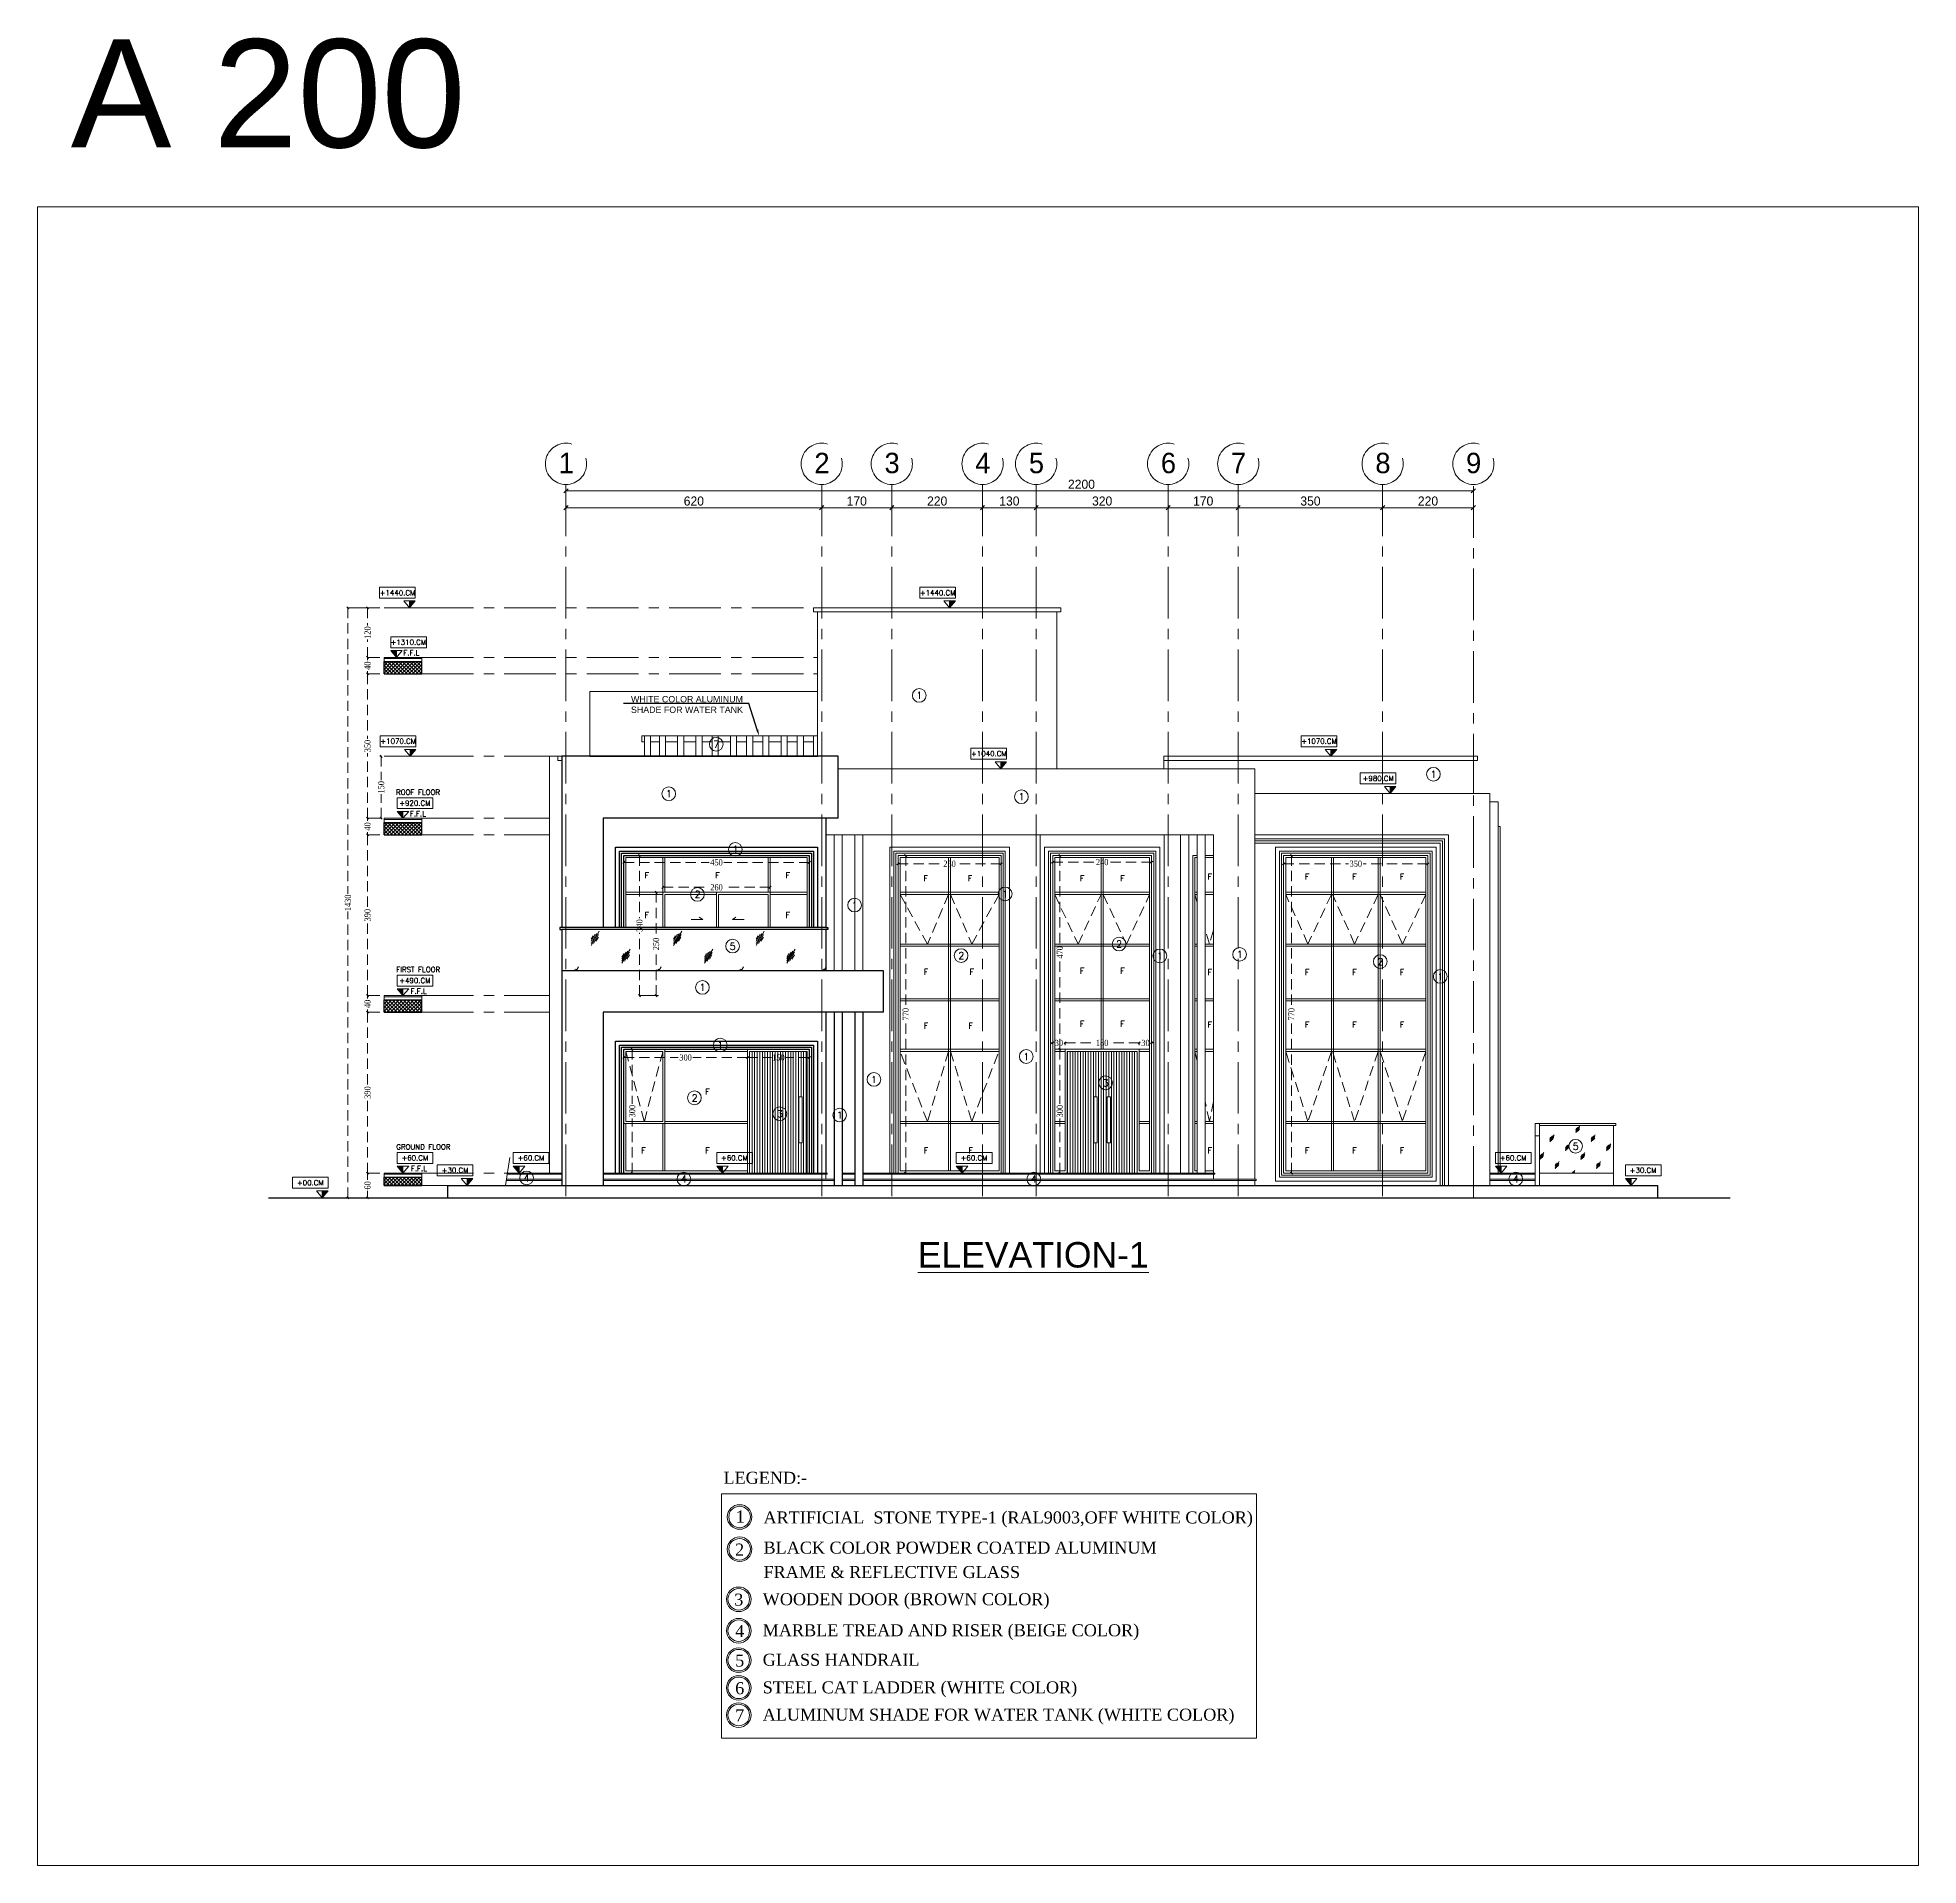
# Model space of a CAD drawing. Header units: inches. Extents: x -114 to 635, y -137 to 57.
# Drawn here: x 279.48 to 325.08, y -2.31 to 42 of the extents above; entities that cross this region are included whole.
import ezdxf
from ezdxf import colors
from ezdxf.entities.mleader import LeaderData, LeaderLine
from ezdxf.enums import TextEntityAlignment as Align
from ezdxf.math import Vec2, Vec3
from ezdxf.xclip import XClip

# ---------------------------------------------------------------- set-up
doc = ezdxf.new("R2010")
doc.units = ezdxf.units.IN
doc.header["$MEASUREMENT"] = 0
doc.header["$XCLIPFRAME"] = 2
doc.header["$PDMODE"] = 98
for name, pattern in [('CENTER', [2, 1.25, -0.25, 0.25, -0.25]), ('CENTERX2', [4, 2.5, -0.5, 0.5, -0.5]), ('DASHED2', [0.375, 0.25, -0.125])]:
    doc.linetypes.add(name, pattern=pattern)
doc.layers.get('0').update_dxf_attribs({"lineweight": 5})
doc.layers.get('Defpoints').update_dxf_attribs({"lineweight": 5})
for name, color, linetype, lineweight in [('A-ELEV DOOR', 30, 'Continuous', 9), ('A-ELEVATION TAG', 230, 'Continuous', 5), ('A-FIN TAG', 1, 'Continuous', 9), ('A-FINISHING', 2, 'Continuous', 5), ('A-LEVEL TEXT', 3, 'Continuous', 5), ('A-text', 111, 'Continuous', 5), ('AXIS DIMENSION', 8, 'Continuous', 5), ('BORDER A2', 7, 'Continuous', 50), ('DETAILS DIMENSION', 15, 'Continuous', 5), ('dim', 1, 'Continuous', 9), ('ELEVATION 00', 7, 'Continuous', 30), ('ELEVATION 01', 4, 'Continuous', 25), ('ELEVATION 02', 3, 'Continuous', 18), ('ELEVATION 03', 2, 'Continuous', 13), ('ELEVATION 04', 1, 'Continuous', 9), ('ELEVATION WINDOW', 5, 'Continuous', 5), ('ELEVATION05', 15, 'Continuous', 9), ('ELVATION06', 252, 'Continuous', 5), ('HATCH', 15, 'Continuous', 0), ('LEVEL SYMBOL', 8, 'Continuous', 5), ('LEVELS', 251, 'Continuous', 5), ('ROOMS DIMENSION', 3, 'Continuous', 5), ('STAIR', 1, 'Continuous', 5), ('TEXT2', 7, 'Continuous', 0), ('WALL PROPOSED', 7, 'Continuous', 30)]:
    doc.layers.add(name, color=color, linetype=linetype, lineweight=lineweight)
doc.layers.add('AXIES', color=7, linetype='CENTER', lineweight=0, true_color=0x949596)
doc.styles.add('A0$0$002-F.FLOOR PLAN$0$xref plans$0$ATTRIBUTE', font='BKANT.TTF')
doc.styles.add('Arial', font='arial.ttf')
doc.styles.add('BORDER', font='times.ttf', dxfattribs={"height": 0.2})
doc.styles.add('COMP', font='complex_.ttf')
doc.styles.add('MAIN', font='')
doc.styles.add('ROMANS', font='romans.shx', dxfattribs={"width": 0.7})
doc.styles.add('ST', font='times.ttf', dxfattribs={"width": 0.8})
doc.styles.get("Standard").update_dxf_attribs({"font": 'arial.ttf'})
doc.styles.add('TEXTN', font='arial.ttf', dxfattribs={"height": 0.2})
doc.styles.add('TEXTS', font='arial.ttf', dxfattribs={"width": 0.8})
doc.styles.get('MAIN').set_extended_font_data('Shonar Bangla')
doc.dimstyles.new('MFS-AXIS', dxfattribs={"dimtxt": 0.22, "dimasz": 0.1, "dimexe": 0, "dimexo": 0.15, "dimgap": 0.05, "dimtad": 1, "dimdec": 0, "dimlfac": 100, "dimzin": 0, "dimdsep": 46, "dimtxsty": 'MAIN', "dimblk": 'OBLIQUE', "dimcen": 0.09, "dimclrd": 1, "dimclre": 1, "dimclrt": 2, "dimadec": 0, "dimazin": 0, "dimtfac": 1, "dimtdec": 0, "dimtix": 1, "dimtofl": 0, "dimtmove": 2, "dimatfit": 3, "dimldrblk": 'OBLIQUE', "dimfxl": 0.05, "dimfxlon": 1, "dimtolj": 1, "dimtzin": 0, "dimlwd": -1, "dimarcsym": 1})
doc.dimstyles.new('RASH PLAN', dxfattribs={"dimtxt": 0.15, "dimasz": 0.05, "dimexe": 0, "dimexo": 0.1, "dimgap": 0.05, "dimtad": 0, "dimdec": 0, "dimlfac": 100, "dimzin": 0, "dimdsep": 46, "dimtxsty": 'ST', "dimblk": 'OBLIQUE', "dimcen": 0.09, "dimclrd": 200, "dimclre": 6, "dimclrt": 1, "dimadec": 0, "dimazin": 0, "dimtfac": 1, "dimtdec": 0, "dimtmove": 1, "dimatfit": 3, "dimldrblk": 'OBLIQUE', "dimfxl": 0, "dimtolj": 1, "dimtzin": 0, "dimlwd": -1, "dimlwe": -1, "dimarcsym": 0})
pattern_1 = [(90, (58.14346, -594.440055), (-0.0625, 0), [])]

msp = doc.modelspace()

# ---------------------------------------------------------------- texts
at = {"color": 3, "style": 'COMP'}
for p in [(294.252, 21.691), (295.97, 21.691), (297.672, 21.691), (301.015, 21.619, -0.238), (302.089, 21.619, -0.238), (304.812, 21.619, -0.238), (305.789, 21.619, -0.238), (307.902, 21.659, -0.238), (310.263, 21.659, -0.238), (311.41, 21.659, -0.238), (312.564, 21.659, -0.238), (294.252, 20.726), (297.672, 20.726), (301.024, 19.35, -0.238), (302.134, 19.35, -0.238), (304.812, 19.376, -0.238), (305.789, 19.376, -0.238), (307.902, 19.342, -0.238), (310.263, 19.342, -0.238), (311.41, 19.342, -0.238), (312.564, 19.342, -0.238), (301.024, 18.043, -0.238), (302.105, 18.043, -0.238), (304.812, 18.09, -0.238), (305.789, 18.09, -0.238), (307.902, 18.07, -0.238), (310.263, 18.07, -0.238), (311.41, 18.07, -0.238), (312.564, 18.07, -0.238), (295.728, 16.446, -0.238), (294.175, 15.022, -0.238), (295.728, 15.022, -0.238), (301.024, 15.022, -0.238), (302.105, 15.022, -0.238), (307.902, 15.022, -0.238), (310.263, 15.022, -0.238), (311.41, 15.022, -0.238), (312.564, 15.022, -0.238)]:
    msp.add_attdef('F', text='0', height=0.141, dxfattribs=at).set_placement(p, align=Align.MIDDLE)
at = {"layer": 'A-ELEVATION TAG', "style": 'Arial'}
msp.add_text('%%UELEVATION-1', height=0.61699, dxfattribs=at).set_placement((300.822, 12.184))
at = {"layer": 'AXIES', "linetype": 'CENTERX2', "style": 'A0$0$002-F.FLOOR PLAN$0$xref plans$0$ATTRIBUTE'}
for s, p in [('1', (292.118, 31.438)), ('2', (298.318, 31.438)), ('3', (300.018, 31.438)), ('4', (302.218, 31.438)), ('5', (303.518, 31.438)), ('6', (306.718, 31.438)), ('7', (308.418, 31.438)), ('8', (311.918, 31.438)), ('9', (314.118, 31.438))]:
    msp.add_text(s, height=0.495, dxfattribs=at).set_placement(p)
at = {"layer": 'Defpoints', "insert": (280.287, 41.957), "char_height": 2.62274, "attachment_point": 1, "style": 'Arial'}
msp.add_mtext_dynamic_manual_height_columns('{\\C8;A 200}', width=12.60747, gutter_width=4.456, heights=[0], dxfattribs=at)
at = {"layer": 'TEXT2', "style": 'BORDER'}
for s, height, p in [('LEGEND:-', 0.2913, (296.114, 6.941)), ('1', 0.291, (296.409, 6.001)), ('ARTIFICIAL  STONE TYPE-1 (RAL9003,OFF WHITE COLOR)', 0.29127, (297.084, 5.98)), ('2', 0.291, (296.395, 5.201)), ('BLACK COLOR POWDER COATED ALUMINUM', 0.29127, (297.084, 5.248)), ('FRAME & REFLECTIVE GLASS', 0.29127, (297.084, 4.657)), ('3', 0.291, (296.375, 3.988)), ('WOODEN DOOR (BROWN COLOR)', 0.29127, (297.065, 3.998)), ('4', 0.291, (296.397, 3.226)), ('MARBLE TREAD AND RISER (BEIGE COLOR)', 0.29127, (297.065, 3.245)), ('5', 0.291, (296.397, 2.511)), ('GLASS HANDRAIL', 0.29127, (297.065, 2.53)), ('6', 0.291, (296.397, 1.841)), ('STEEL CAT LADDER (WHITE COLOR)', 0.29127, (297.065, 1.861)), ('7', 0.291, (296.397, 1.181)), ('ALUMINUM SHADE FOR WATER TANK (WHITE COLOR)', 0.29127, (297.065, 1.2))]:
    msp.add_text(s, height=height, dxfattribs=at).set_placement(p)

# ---------------------------------------------------------------- blocks, each defined once
blk = doc.blocks.new('_Oblique')
at = {"color": 0, "lineweight": -2}
blk.add_line((-0.5, -0.5), (0.5, 0.5), dxfattribs=at)
blk = doc.blocks.new('*D77')
at = {"layer": 'Defpoints', "color": 0, "transparency": 16777216}
for p in [(287.484, 18.774), (287.884, 18.774, 1890.58), (287.884, 18.374, 1890.818)]:
    blk.add_point(p, dxfattribs=at)
at = {"layer": 'ROOMS DIMENSION', "color": 3, "transparency": 16777216}
for p, q in [((287.784, 18.774), (287.484, 18.774)), ((287.784, 18.374), (287.484, 18.374))]:
    blk.add_line(p, q, dxfattribs=at)
at = {"layer": 'ROOMS DIMENSION', "color": 3, "linetype": 'DASHED2', "transparency": 16777216}
for p, q in [((287.484, 18.774), (287.484, 18.708)), ((287.484, 18.374), (287.484, 18.44))]:
    blk.add_line(p, q, dxfattribs=at)
at = {"layer": 'ROOMS DIMENSION', "color": 3, "transparency": 16777216, "xscale": 0.05, "yscale": 0.05, "zscale": 0.05}
for p, rotation in [((287.484, 18.774), 90), ((287.484, 18.374), 270)]:
    blk.add_blockref('_Oblique', p, dxfattribs=dict(at, rotation=rotation))
at = {"layer": 'ROOMS DIMENSION', "color": 3, "transparency": 16777216, "insert": (287.484, 18.574), "char_height": 0.15, "attachment_point": 5, "rotation": 90, "style": 'ST'}
blk.add_mtext('\\A1;40', dxfattribs=at)
blk = doc.blocks.new('*D78')
at = {"layer": 'Defpoints', "color": 0, "transparency": 16777216}
for p in [(287.484, 14.474), (287.884, 14.474, 4307.863), (287.884, 13.874)]:
    blk.add_point(p, dxfattribs=at)
at = {"layer": 'ROOMS DIMENSION', "color": 3, "transparency": 16777216}
for p, q in [((287.784, 14.474), (287.484, 14.474)), ((287.784, 13.874), (287.484, 13.874))]:
    blk.add_line(p, q, dxfattribs=at)
at = {"layer": 'ROOMS DIMENSION', "color": 3, "linetype": 'DASHED2', "transparency": 16777216}
for p, q in [((287.484, 14.474), (287.484, 14.306)), ((287.484, 13.874), (287.484, 14.042))]:
    blk.add_line(p, q, dxfattribs=at)
at = {"layer": 'ROOMS DIMENSION', "color": 3, "transparency": 16777216, "xscale": 0.05, "yscale": 0.05, "zscale": 0.05}
for p, rotation in [((287.484, 14.474), 90), ((287.484, 13.874), 270)]:
    blk.add_blockref('_Oblique', p, dxfattribs=dict(at, rotation=rotation))
at = {"layer": 'ROOMS DIMENSION', "color": 3, "transparency": 16777216, "insert": (287.484, 14.174), "char_height": 0.15, "attachment_point": 5, "rotation": 90, "style": 'ST'}
blk.add_mtext('\\A1;60', dxfattribs=at)
blk = doc.blocks.new('*D79')
at = {"layer": 'Defpoints', "color": 0, "transparency": 16777216}
for p in [(287.484, 18.374), (287.884, 18.374, -0.002), (287.884, 14.474)]:
    blk.add_point(p, dxfattribs=at)
at = {"layer": 'ROOMS DIMENSION', "color": 3, "transparency": 16777216}
for p, q in [((287.784, 18.374), (287.484, 18.374)), ((287.784, 14.474), (287.484, 14.474))]:
    blk.add_line(p, q, dxfattribs=at)
at = {"layer": 'ROOMS DIMENSION', "color": 3, "linetype": 'DASHED2', "transparency": 16777216}
for p, q in [((287.484, 18.374), (287.484, 16.6)), ((287.484, 14.474), (287.484, 16.248))]:
    blk.add_line(p, q, dxfattribs=at)
at = {"layer": 'ROOMS DIMENSION', "color": 3, "transparency": 16777216, "xscale": 0.05, "yscale": 0.05, "zscale": 0.05}
for p, rotation in [((287.484, 18.374), 90), ((287.484, 14.474), 270)]:
    blk.add_blockref('_Oblique', p, dxfattribs=dict(at, rotation=rotation))
at = {"layer": 'ROOMS DIMENSION', "color": 3, "transparency": 16777216, "insert": (287.484, 16.424), "char_height": 0.15, "attachment_point": 5, "rotation": 90, "style": 'ST'}
blk.add_mtext('\\A1;390', dxfattribs=at)
blk = doc.blocks.new('*D80')
at = {"layer": 'Defpoints', "color": 0, "transparency": 16777216}
for p in [(287.484, 22.674), (287.884, 22.674, 0.475), (287.884, 18.774)]:
    blk.add_point(p, dxfattribs=at)
at = {"layer": 'ROOMS DIMENSION', "color": 3, "transparency": 16777216}
for p, q in [((287.784, 22.674), (287.484, 22.674)), ((287.784, 18.774), (287.484, 18.774))]:
    blk.add_line(p, q, dxfattribs=at)
at = {"layer": 'ROOMS DIMENSION', "color": 3, "linetype": 'DASHED2', "transparency": 16777216}
for p, q in [((287.484, 22.674), (287.484, 20.9)), ((287.484, 18.774), (287.484, 20.548))]:
    blk.add_line(p, q, dxfattribs=at)
at = {"layer": 'ROOMS DIMENSION', "color": 3, "transparency": 16777216, "xscale": 0.05, "yscale": 0.05, "zscale": 0.05}
for p, rotation in [((287.484, 22.674), 90), ((287.484, 18.774), 270)]:
    blk.add_blockref('_Oblique', p, dxfattribs=dict(at, rotation=rotation))
at = {"layer": 'ROOMS DIMENSION', "color": 3, "transparency": 16777216, "insert": (287.484, 20.724), "char_height": 0.15, "attachment_point": 5, "rotation": 90, "style": 'ST'}
blk.add_mtext('\\A1;390', dxfattribs=at)
blk = doc.blocks.new('*D81')
at = {"layer": 'Defpoints', "color": 0, "transparency": 16777216}
for p in [(287.484, 23.074), (287.884, 23.074, 1890.58), (287.884, 22.674, 1890.818)]:
    blk.add_point(p, dxfattribs=at)
at = {"layer": 'ROOMS DIMENSION', "color": 3, "transparency": 16777216}
for p, q in [((287.784, 23.074), (287.484, 23.074)), ((287.784, 22.674), (287.484, 22.674))]:
    blk.add_line(p, q, dxfattribs=at)
at = {"layer": 'ROOMS DIMENSION', "color": 3, "linetype": 'DASHED2', "transparency": 16777216}
for p, q in [((287.484, 23.074), (287.484, 23.008)), ((287.484, 22.674), (287.484, 22.74))]:
    blk.add_line(p, q, dxfattribs=at)
at = {"layer": 'ROOMS DIMENSION', "color": 3, "transparency": 16777216, "xscale": 0.05, "yscale": 0.05, "zscale": 0.05}
for p, rotation in [((287.484, 23.074), 90), ((287.484, 22.674), 270)]:
    blk.add_blockref('_Oblique', p, dxfattribs=dict(at, rotation=rotation))
at = {"layer": 'ROOMS DIMENSION', "color": 3, "transparency": 16777216, "insert": (287.484, 22.874), "char_height": 0.15, "attachment_point": 5, "rotation": 90, "style": 'ST'}
blk.add_mtext('\\A1;40', dxfattribs=at)
blk = doc.blocks.new('TAG-ELE-LVL')
at = {"layer": 'LEVEL SYMBOL'}
for p, q in [((-0.21, 0.35), (-0.21, 0.75)), ((-0.21, 0.75), (1.09, 0.75)), ((1.09, 0.35), (1.09, 0.75)), ((-0.21, 0.35), (1.09, 0.35)), ((0, 0), (0, 0.25))]:
    blk.add_line(p, q, dxfattribs=at)
blk.add_lwpolyline([(0, 0), (0.21, 0.25), (-0.21, 0.25)], close=True, dxfattribs=at)
blk.add_solid([(-0.21, 0.25), (0, 0), (0, 0.25)], dxfattribs=at)
at = {"layer": 'LEVEL SYMBOL', "style": 'TEXTN', "width": 0.75}
blk.add_attdef('-', (0.361, 0.07), '', height=0.175, dxfattribs=at)
at = {"layer": 'LEVELS', "color": 1, "style": 'TEXTS', "width": 0.75}
blk.add_attdef('FLOOR-NAME', text='', height=0.25, dxfattribs=at).set_placement((-0.21, 0.8), align=Align.BOTTOM_LEFT)
blk.add_attdef('LVL', text='', height=0.225, dxfattribs=at).set_placement((0.44, 0.55), align=Align.MIDDLE_CENTER)
blk = doc.blocks.new('*D82')
at = {"layer": 'Defpoints', "color": 0, "transparency": 16777216}
for p in [(287.008, 28.174), (287.884, 28.174, -2934.948), (287.884, 13.874, -7242.811)]:
    blk.add_point(p, dxfattribs=at)
at = {"layer": 'ROOMS DIMENSION', "color": 3, "transparency": 16777216}
for p, q in [((287.784, 28.174), (287.008, 28.174)), ((287.784, 13.874), (287.008, 13.874))]:
    blk.add_line(p, q, dxfattribs=at)
at = {"layer": 'ROOMS DIMENSION', "color": 3, "linetype": 'DASHED2', "transparency": 16777216}
for p, q in [((287.008, 28.174), (287.008, 21.238)), ((287.008, 13.874), (287.008, 20.81))]:
    blk.add_line(p, q, dxfattribs=at)
at = {"layer": 'ROOMS DIMENSION', "color": 3, "transparency": 16777216, "xscale": 0.05, "yscale": 0.05, "zscale": 0.05}
for p, rotation in [((287.008, 28.174), 90), ((287.008, 13.874), 270)]:
    blk.add_blockref('_Oblique', p, dxfattribs=dict(at, rotation=rotation))
at = {"layer": 'ROOMS DIMENSION', "color": 3, "transparency": 16777216, "insert": (287.008, 21.024), "char_height": 0.15, "attachment_point": 5, "rotation": 90, "style": 'ST'}
blk.add_mtext('\\A1;1430', dxfattribs=at)
blk = doc.blocks.new('*D83')
at = {"layer": 'Defpoints', "color": 0, "transparency": 16777216}
for p in [(287.484, 26.574), (287.884, 26.574), (287.884, 23.074, 2934.944)]:
    blk.add_point(p, dxfattribs=at)
at = {"layer": 'ROOMS DIMENSION', "color": 3, "transparency": 16777216}
for p, q in [((287.784, 26.574), (287.484, 26.574)), ((287.784, 23.074), (287.484, 23.074))]:
    blk.add_line(p, q, dxfattribs=at)
at = {"layer": 'ROOMS DIMENSION', "color": 3, "linetype": 'DASHED2', "transparency": 16777216}
for p, q in [((287.484, 26.574), (287.484, 25)), ((287.484, 23.074), (287.484, 24.648))]:
    blk.add_line(p, q, dxfattribs=at)
at = {"layer": 'ROOMS DIMENSION', "color": 3, "transparency": 16777216, "xscale": 0.05, "yscale": 0.05, "zscale": 0.05}
for p, rotation in [((287.484, 26.574), 90), ((287.484, 23.074), 270)]:
    blk.add_blockref('_Oblique', p, dxfattribs=dict(at, rotation=rotation))
at = {"layer": 'ROOMS DIMENSION', "color": 3, "transparency": 16777216, "insert": (287.484, 24.824), "char_height": 0.15, "attachment_point": 5, "rotation": 90, "style": 'ST'}
blk.add_mtext('\\A1;350', dxfattribs=at)
blk = doc.blocks.new('*D76')
at = {"layer": 'Defpoints', "color": 0, "transparency": 16777216}
for p in [(287.484, 26.974), (287.884, 26.974, 1890.58), (287.884, 26.574, 1890.818)]:
    blk.add_point(p, dxfattribs=at)
at = {"layer": 'ROOMS DIMENSION', "color": 3, "transparency": 16777216}
for p, q in [((287.784, 26.974), (287.484, 26.974)), ((287.784, 26.574), (287.484, 26.574))]:
    blk.add_line(p, q, dxfattribs=at)
at = {"layer": 'ROOMS DIMENSION', "color": 3, "linetype": 'DASHED2', "transparency": 16777216}
for p, q in [((287.484, 26.974), (287.484, 26.908)), ((287.484, 26.574), (287.484, 26.64))]:
    blk.add_line(p, q, dxfattribs=at)
at = {"layer": 'ROOMS DIMENSION', "color": 3, "transparency": 16777216, "xscale": 0.05, "yscale": 0.05, "zscale": 0.05}
for p, rotation in [((287.484, 26.974), 90), ((287.484, 26.574), 270)]:
    blk.add_blockref('_Oblique', p, dxfattribs=dict(at, rotation=rotation))
at = {"layer": 'ROOMS DIMENSION', "color": 3, "transparency": 16777216, "insert": (287.484, 26.774), "char_height": 0.15, "attachment_point": 5, "rotation": 90, "style": 'ST'}
blk.add_mtext('\\A1;40', dxfattribs=at)
blk = doc.blocks.new('*D74')
at = {"layer": 'Defpoints', "color": 0, "transparency": 16777216}
for p in [(287.484, 28.174), (287.884, 28.174), (287.884, 26.974, 2934.944)]:
    blk.add_point(p, dxfattribs=at)
at = {"layer": 'ROOMS DIMENSION', "color": 3, "transparency": 16777216}
for p, q in [((287.784, 28.174), (287.484, 28.174)), ((287.784, 26.974), (287.484, 26.974))]:
    blk.add_line(p, q, dxfattribs=at)
at = {"layer": 'ROOMS DIMENSION', "color": 3, "linetype": 'DASHED2', "transparency": 16777216}
for p, q in [((287.484, 28.174), (287.484, 27.743)), ((287.484, 26.974), (287.484, 27.405))]:
    blk.add_line(p, q, dxfattribs=at)
at = {"layer": 'ROOMS DIMENSION', "color": 3, "transparency": 16777216, "xscale": 0.05, "yscale": 0.05, "zscale": 0.05}
for p, rotation in [((287.484, 28.174), 90), ((287.484, 26.974), 270)]:
    blk.add_blockref('_Oblique', p, dxfattribs=dict(at, rotation=rotation))
at = {"layer": 'ROOMS DIMENSION', "color": 3, "transparency": 16777216, "insert": (287.484, 27.574), "char_height": 0.15, "attachment_point": 5, "rotation": 90, "style": 'ST'}
blk.add_mtext('\\A1;120', dxfattribs=at)
blk = doc.blocks.new('*D75')
at = {"layer": 'Defpoints', "color": 0, "transparency": 16777216}
for p in [(287.815, 24.575), (287.884, 24.575), (287.884, 23.074)]:
    blk.add_point(p, dxfattribs=at)
at = {"layer": 'ROOMS DIMENSION', "color": 3, "transparency": 16777216}
for p, q in [((287.784, 24.575), (287.815, 24.575)), ((287.784, 23.074), (287.815, 23.074))]:
    blk.add_line(p, q, dxfattribs=at)
at = {"layer": 'ROOMS DIMENSION', "color": 3, "linetype": 'DASHED2', "transparency": 16777216}
for p, q in [((287.815, 24.575), (287.815, 23.994)), ((287.815, 23.074), (287.815, 23.655))]:
    blk.add_line(p, q, dxfattribs=at)
at = {"layer": 'ROOMS DIMENSION', "color": 3, "transparency": 16777216, "xscale": 0.05, "yscale": 0.05, "zscale": 0.05}
for p, rotation in [((287.815, 24.575), 90), ((287.815, 23.074), 270)]:
    blk.add_blockref('_Oblique', p, dxfattribs=dict(at, rotation=rotation))
at = {"layer": 'ROOMS DIMENSION', "color": 3, "transparency": 16777216, "insert": (287.815, 23.824), "char_height": 0.15, "attachment_point": 5, "rotation": 90, "style": 'ST'}
blk.add_mtext('\\A1;150', dxfattribs=at)
blk = doc.blocks.new('*D829')
at = {"layer": 'Defpoints', "color": 0, "transparency": 16777216}
for p in [(293.695, 17.474), (293.9, 17.474), (293.695, 14.474)]:
    blk.add_point(p, dxfattribs=at)
at = {"layer": 'dim', "color": 6, "transparency": 16777216}
for p, q in [((293.795, 17.474), (293.9, 17.474)), ((293.795, 14.474), (293.9, 14.474))]:
    blk.add_line(p, q, dxfattribs=at)
at = {"layer": 'dim', "color": 200, "linetype": 'DASHED2', "transparency": 16777216}
for p, q in [((293.9, 17.474), (293.9, 16.15)), ((293.9, 14.474), (293.9, 15.798))]:
    blk.add_line(p, q, dxfattribs=at)
at = {"layer": 'dim', "color": 200, "transparency": 16777216, "xscale": 0.05, "yscale": 0.05, "zscale": 0.05}
for p, rotation in [((293.9, 17.474), 90), ((293.9, 14.474), 270)]:
    blk.add_blockref('_Oblique', p, dxfattribs=dict(at, rotation=rotation))
at = {"layer": 'dim', "color": 1, "transparency": 16777216, "insert": (293.9, 15.974), "char_height": 0.15, "attachment_point": 5, "rotation": 90, "style": 'ST'}
blk.add_mtext('\\A1;300', dxfattribs=at)
blk = doc.blocks.new('*D830')
at = {"layer": 'Defpoints', "color": 0, "transparency": 16777216}
for p in [(293.695, 17.474), (296.695, 17.474), (296.695, 17.274)]:
    blk.add_point(p, dxfattribs=at)
at = {"layer": 'dim', "color": 6, "transparency": 16777216}
for p, q in [((293.695, 17.374), (293.695, 17.274)), ((296.695, 17.374), (296.695, 17.274))]:
    blk.add_line(p, q, dxfattribs=at)
at = {"layer": 'dim', "color": 200, "linetype": 'DASHED2', "transparency": 16777216}
for p, q in [((293.695, 17.274), (295.019, 17.274)), ((296.695, 17.274), (295.371, 17.274))]:
    blk.add_line(p, q, dxfattribs=at)
at = {"layer": 'dim', "color": 200, "transparency": 16777216, "xscale": 0.05, "yscale": 0.05, "zscale": 0.05, "rotation": 180}
blk.add_blockref('_Oblique', (293.695, 17.274), dxfattribs=at)
at = {"layer": 'dim', "color": 200, "transparency": 16777216, "xscale": 0.05, "yscale": 0.05, "zscale": 0.05}
blk.add_blockref('_Oblique', (296.695, 17.274), dxfattribs=at)
at = {"layer": 'dim', "color": 1, "transparency": 16777216, "insert": (295.195, 17.274), "char_height": 0.15, "attachment_point": 5, "style": 'ST'}
blk.add_mtext('\\A1;300', dxfattribs=at)
blk = doc.blocks.new('*D831')
at = {"layer": 'Defpoints', "color": 0, "transparency": 16777216}
for p in [(296.695, 17.474), (298.195, 17.474), (298.195, 17.274)]:
    blk.add_point(p, dxfattribs=at)
at = {"layer": 'dim', "color": 6, "transparency": 16777216}
for p, q in [((296.695, 17.374), (296.695, 17.274)), ((298.195, 17.374), (298.195, 17.274))]:
    blk.add_line(p, q, dxfattribs=at)
at = {"layer": 'dim', "color": 200, "linetype": 'DASHED2', "transparency": 16777216}
for p, q in [((296.695, 17.274), (297.276, 17.274)), ((298.195, 17.274), (297.615, 17.274))]:
    blk.add_line(p, q, dxfattribs=at)
at = {"layer": 'dim', "color": 200, "transparency": 16777216, "xscale": 0.05, "yscale": 0.05, "zscale": 0.05, "rotation": 180}
blk.add_blockref('_Oblique', (296.695, 17.274), dxfattribs=at)
at = {"layer": 'dim', "color": 200, "transparency": 16777216, "xscale": 0.05, "yscale": 0.05, "zscale": 0.05}
blk.add_blockref('_Oblique', (298.195, 17.274), dxfattribs=at)
at = {"layer": 'dim', "color": 1, "transparency": 16777216, "insert": (297.445, 17.274), "char_height": 0.15, "attachment_point": 5, "style": 'ST'}
blk.add_mtext('\\A1;150', dxfattribs=at)
blk = doc.blocks.new('*D832')
at = {"layer": 'Defpoints', "color": 0, "transparency": 16777216}
for p in [(293.695, 22.174), (298.195, 22.174), (298.195, 22.005)]:
    blk.add_point(p, dxfattribs=at)
at = {"layer": 'dim', "color": 6, "transparency": 16777216}
for p, q in [((293.695, 22.074), (293.695, 22.005)), ((298.195, 22.074), (298.195, 22.005))]:
    blk.add_line(p, q, dxfattribs=at)
at = {"layer": 'dim', "color": 200, "linetype": 'DASHED2', "transparency": 16777216}
for p, q in [((293.695, 22.005), (295.767, 22.005)), ((298.195, 22.005), (296.124, 22.005))]:
    blk.add_line(p, q, dxfattribs=at)
at = {"layer": 'dim', "color": 200, "transparency": 16777216, "xscale": 0.05, "yscale": 0.05, "zscale": 0.05, "rotation": 180}
blk.add_blockref('_Oblique', (293.695, 22.005), dxfattribs=at)
at = {"layer": 'dim', "color": 200, "transparency": 16777216, "xscale": 0.05, "yscale": 0.05, "zscale": 0.05}
blk.add_blockref('_Oblique', (298.195, 22.005), dxfattribs=at)
at = {"layer": 'dim', "color": 1, "transparency": 16777216, "insert": (295.945, 22.005), "char_height": 0.15, "attachment_point": 5, "style": 'ST'}
blk.add_mtext('\\A1;450', dxfattribs=at)
blk = doc.blocks.new('*D833')
at = {"layer": 'Defpoints', "color": 0, "transparency": 16777216}
for p in [(293.695, 22.174), (294.077, 18.774), (294.638, 18.774)]:
    blk.add_point(p, dxfattribs=at)
at = {"layer": 'dim', "color": 6, "transparency": 16777216}
for p, q in [((293.795, 22.174), (294.077, 22.174)), ((294.538, 18.774), (294.077, 18.774))]:
    blk.add_line(p, q, dxfattribs=at)
at = {"layer": 'dim', "color": 200, "linetype": 'DASHED2', "transparency": 16777216}
for p, q in [((294.077, 22.174), (294.077, 20.65)), ((294.077, 18.774), (294.077, 20.298))]:
    blk.add_line(p, q, dxfattribs=at)
at = {"layer": 'dim', "color": 200, "transparency": 16777216, "xscale": 0.05, "yscale": 0.05, "zscale": 0.05}
for p, rotation in [((294.077, 22.174), 90), ((294.077, 18.774), 270)]:
    blk.add_blockref('_Oblique', p, dxfattribs=dict(at, rotation=rotation))
at = {"layer": 'dim', "color": 1, "transparency": 16777216, "insert": (294.077, 20.474), "char_height": 0.15, "attachment_point": 5, "rotation": 90, "style": 'ST'}
blk.add_mtext('\\A1;340', dxfattribs=at)
blk = doc.blocks.new('*D834')
at = {"layer": 'Defpoints', "color": 0, "transparency": 16777216}
for p in [(294.645, 21.279), (297.245, 21.4), (297.245, 21.279)]:
    blk.add_point(p, dxfattribs=at)
at = {"layer": 'dim', "color": 6, "transparency": 16777216}
for p, q in [((294.645, 21.379), (294.645, 21.4)), ((297.245, 21.379), (297.245, 21.4))]:
    blk.add_line(p, q, dxfattribs=at)
at = {"layer": 'dim', "color": 200, "linetype": 'DASHED2', "transparency": 16777216}
for p, q in [((294.645, 21.4), (295.767, 21.4)), ((297.245, 21.4), (296.123, 21.4))]:
    blk.add_line(p, q, dxfattribs=at)
at = {"layer": 'dim', "color": 200, "transparency": 16777216, "xscale": 0.05, "yscale": 0.05, "zscale": 0.05, "rotation": 180}
blk.add_blockref('_Oblique', (294.645, 21.4), dxfattribs=at)
at = {"layer": 'dim', "color": 200, "transparency": 16777216, "xscale": 0.05, "yscale": 0.05, "zscale": 0.05}
blk.add_blockref('_Oblique', (297.245, 21.4), dxfattribs=at)
at = {"layer": 'dim', "color": 1, "transparency": 16777216, "insert": (295.945, 21.4), "char_height": 0.15, "attachment_point": 5, "style": 'ST'}
blk.add_mtext('\\A1;260', dxfattribs=at)
blk = doc.blocks.new('*D835')
at = {"layer": 'Defpoints', "color": 0, "transparency": 16777216}
for p in [(300.345, 22.174), (300.531, 22.174), (300.345, 14.474)]:
    blk.add_point(p, dxfattribs=at)
at = {"layer": 'dim', "color": 6, "transparency": 16777216}
for p, q in [((300.445, 22.174), (300.531, 22.174)), ((300.445, 14.474), (300.531, 14.474))]:
    blk.add_line(p, q, dxfattribs=at)
at = {"layer": 'dim', "color": 200, "linetype": 'DASHED2', "transparency": 16777216}
for p, q in [((300.531, 22.174), (300.531, 18.5)), ((300.531, 14.474), (300.531, 18.147))]:
    blk.add_line(p, q, dxfattribs=at)
at = {"layer": 'dim', "color": 200, "transparency": 16777216, "xscale": 0.05, "yscale": 0.05, "zscale": 0.05}
for p, rotation in [((300.531, 22.174), 90), ((300.531, 14.474), 270)]:
    blk.add_blockref('_Oblique', p, dxfattribs=dict(at, rotation=rotation))
at = {"layer": 'dim', "color": 1, "transparency": 16777216, "insert": (300.531, 18.324), "char_height": 0.15, "attachment_point": 5, "rotation": 90, "style": 'ST'}
blk.add_mtext('\\A1;770', dxfattribs=at)
blk = doc.blocks.new('*D836')
at = {"layer": 'Defpoints', "color": 0, "transparency": 16777216}
for p in [(300.345, 22.174), (302.845, 22.174), (302.845, 21.969)]:
    blk.add_point(p, dxfattribs=at)
at = {"layer": 'dim', "color": 6, "transparency": 16777216}
for p, q in [((300.345, 22.074), (300.345, 21.969)), ((302.845, 22.074), (302.845, 21.969))]:
    blk.add_line(p, q, dxfattribs=at)
at = {"layer": 'dim', "color": 200, "linetype": 'DASHED2', "transparency": 16777216}
for p, q in [((300.345, 21.969), (301.417, 21.969)), ((302.845, 21.969), (301.773, 21.969))]:
    blk.add_line(p, q, dxfattribs=at)
at = {"layer": 'dim', "color": 200, "transparency": 16777216, "xscale": 0.05, "yscale": 0.05, "zscale": 0.05, "rotation": 180}
blk.add_blockref('_Oblique', (300.345, 21.969), dxfattribs=at)
at = {"layer": 'dim', "color": 200, "transparency": 16777216, "xscale": 0.05, "yscale": 0.05, "zscale": 0.05}
blk.add_blockref('_Oblique', (302.845, 21.969), dxfattribs=at)
at = {"layer": 'dim', "color": 1, "transparency": 16777216, "insert": (301.595, 21.969), "char_height": 0.15, "attachment_point": 5, "style": 'ST'}
blk.add_mtext('\\A1;250', dxfattribs=at)
blk = doc.blocks.new('*D837')
at = {"layer": 'Defpoints', "color": 0, "transparency": 16777216}
for p in [(304.095, 22.174), (306.495, 22.174), (306.495, 22.011)]:
    blk.add_point(p, dxfattribs=at)
at = {"layer": 'dim', "color": 6, "transparency": 16777216}
for p, q in [((304.095, 22.074), (304.095, 22.011)), ((306.495, 22.074), (306.495, 22.011))]:
    blk.add_line(p, q, dxfattribs=at)
at = {"layer": 'dim', "color": 200, "linetype": 'DASHED2', "transparency": 16777216}
for p, q in [((304.095, 22.011), (305.117, 22.011)), ((306.495, 22.011), (305.473, 22.011))]:
    blk.add_line(p, q, dxfattribs=at)
at = {"layer": 'dim', "color": 200, "transparency": 16777216, "xscale": 0.05, "yscale": 0.05, "zscale": 0.05, "rotation": 180}
blk.add_blockref('_Oblique', (304.095, 22.011), dxfattribs=at)
at = {"layer": 'dim', "color": 200, "transparency": 16777216, "xscale": 0.05, "yscale": 0.05, "zscale": 0.05}
blk.add_blockref('_Oblique', (306.495, 22.011), dxfattribs=at)
at = {"layer": 'dim', "color": 1, "transparency": 16777216, "insert": (305.295, 22.011), "char_height": 0.15, "attachment_point": 5, "style": 'ST'}
blk.add_mtext('\\A1;240', dxfattribs=at)
blk = doc.blocks.new('*D838')
at = {"layer": 'Defpoints', "color": 0, "transparency": 16777216}
for p in [(304.095, 22.174), (304.145, 17.474), (304.269, 17.474)]:
    blk.add_point(p, dxfattribs=at)
at = {"layer": 'dim', "color": 6, "transparency": 16777216}
for p, q in [((304.195, 22.174), (304.269, 22.174)), ((304.245, 17.474), (304.269, 17.474))]:
    blk.add_line(p, q, dxfattribs=at)
at = {"layer": 'dim', "color": 200, "linetype": 'DASHED2', "transparency": 16777216}
for p, q in [((304.269, 22.174), (304.269, 20.002)), ((304.269, 17.474), (304.269, 19.646))]:
    blk.add_line(p, q, dxfattribs=at)
at = {"layer": 'dim', "color": 200, "transparency": 16777216, "xscale": 0.05, "yscale": 0.05, "zscale": 0.05}
for p, rotation in [((304.269, 22.174), 90), ((304.269, 17.474), 270)]:
    blk.add_blockref('_Oblique', p, dxfattribs=dict(at, rotation=rotation))
at = {"layer": 'dim', "color": 1, "transparency": 16777216, "insert": (304.269, 19.824), "char_height": 0.15, "attachment_point": 5, "rotation": 90, "style": 'ST'}
blk.add_mtext('\\A1;470', dxfattribs=at)
blk = doc.blocks.new('*D839')
at = {"layer": 'Defpoints', "color": 0, "transparency": 16777216}
for p in [(304.145, 17.474), (304.095, 14.474), (304.269, 14.474)]:
    blk.add_point(p, dxfattribs=at)
at = {"layer": 'dim', "color": 6, "transparency": 16777216}
for p, q in [((304.245, 17.474), (304.269, 17.474)), ((304.195, 14.474), (304.269, 14.474))]:
    blk.add_line(p, q, dxfattribs=at)
at = {"layer": 'dim', "color": 200, "linetype": 'DASHED2', "transparency": 16777216}
for p, q in [((304.269, 17.474), (304.269, 16.15)), ((304.269, 14.474), (304.269, 15.798))]:
    blk.add_line(p, q, dxfattribs=at)
at = {"layer": 'dim', "color": 200, "transparency": 16777216, "xscale": 0.05, "yscale": 0.05, "zscale": 0.05}
for p, rotation in [((304.269, 17.474), 90), ((304.269, 14.474), 270)]:
    blk.add_blockref('_Oblique', p, dxfattribs=dict(at, rotation=rotation))
at = {"layer": 'dim', "color": 1, "transparency": 16777216, "insert": (304.269, 15.974), "char_height": 0.15, "attachment_point": 5, "rotation": 90, "style": 'ST'}
blk.add_mtext('\\A1;300', dxfattribs=at)
blk = doc.blocks.new('*D840')
at = {"layer": 'Defpoints', "color": 0, "transparency": 16777216}
for p in [(304.395, 17.627), (304.395, 17.474), (306.195, 17.474)]:
    blk.add_point(p, dxfattribs=at)
at = {"layer": 'dim', "color": 6, "transparency": 16777216}
for p, q in [((304.395, 17.574), (304.395, 17.627)), ((306.195, 17.574), (306.195, 17.627))]:
    blk.add_line(p, q, dxfattribs=at)
at = {"layer": 'dim', "color": 200, "linetype": 'DASHED2', "transparency": 16777216}
for p, q in [((304.395, 17.627), (305.126, 17.627)), ((306.195, 17.627), (305.464, 17.627))]:
    blk.add_line(p, q, dxfattribs=at)
at = {"layer": 'dim', "color": 200, "transparency": 16777216, "xscale": 0.05, "yscale": 0.05, "zscale": 0.05, "rotation": 180}
blk.add_blockref('_Oblique', (304.395, 17.627), dxfattribs=at)
at = {"layer": 'dim', "color": 200, "transparency": 16777216, "xscale": 0.05, "yscale": 0.05, "zscale": 0.05}
blk.add_blockref('_Oblique', (306.195, 17.627), dxfattribs=at)
at = {"layer": 'dim', "color": 1, "transparency": 16777216, "insert": (305.295, 17.627), "char_height": 0.15, "attachment_point": 5, "style": 'ST'}
blk.add_mtext('\\A1;180', dxfattribs=at)
blk = doc.blocks.new('*D841')
at = {"layer": 'Defpoints', "color": 0, "transparency": 16777216}
for p in [(306.195, 17.474), (306.495, 17.627), (306.495, 17.448)]:
    blk.add_point(p, dxfattribs=at)
at = {"layer": 'dim', "color": 200, "linetype": 'DASHED2', "transparency": 16777216}
for p, q in [((306.195, 17.627), (306.145, 17.627)), ((306.195, 17.627), (306.213, 17.627)), ((306.495, 17.627), (306.477, 17.627)), ((306.495, 17.627), (306.545, 17.627))]:
    blk.add_line(p, q, dxfattribs=at)
at = {"layer": 'dim', "color": 6, "transparency": 16777216}
for p, q in [((306.195, 17.574), (306.195, 17.627)), ((306.495, 17.548), (306.495, 17.627))]:
    blk.add_line(p, q, dxfattribs=at)
at = {"layer": 'dim', "color": 200, "transparency": 16777216, "xscale": 0.05, "yscale": 0.05, "zscale": 0.05}
blk.add_blockref('_Oblique', (306.195, 17.627), dxfattribs=at)
at = {"layer": 'dim', "color": 200, "transparency": 16777216, "xscale": 0.05, "yscale": 0.05, "zscale": 0.05, "rotation": 180}
blk.add_blockref('_Oblique', (306.495, 17.627), dxfattribs=at)
at = {"layer": 'dim', "color": 1, "transparency": 16777216, "insert": (306.345, 17.627), "char_height": 0.15, "attachment_point": 5, "style": 'ST'}
blk.add_mtext('\\A1;30', dxfattribs=at)
blk = doc.blocks.new('*D842')
at = {"layer": 'Defpoints', "color": 0, "transparency": 16777216}
for p in [(304.095, 17.627), (304.095, 17.448), (304.395, 17.474)]:
    blk.add_point(p, dxfattribs=at)
at = {"layer": 'dim', "color": 200, "linetype": 'DASHED2', "transparency": 16777216}
for p, q in [((304.095, 17.627), (304.045, 17.627)), ((304.095, 17.627), (304.113, 17.627)), ((304.395, 17.627), (304.377, 17.627)), ((304.395, 17.627), (304.445, 17.627))]:
    blk.add_line(p, q, dxfattribs=at)
at = {"layer": 'dim', "color": 6, "transparency": 16777216}
for p, q in [((304.095, 17.548), (304.095, 17.627)), ((304.395, 17.574), (304.395, 17.627))]:
    blk.add_line(p, q, dxfattribs=at)
at = {"layer": 'dim', "color": 200, "transparency": 16777216, "xscale": 0.05, "yscale": 0.05, "zscale": 0.05}
blk.add_blockref('_Oblique', (304.095, 17.627), dxfattribs=at)
at = {"layer": 'dim', "color": 200, "transparency": 16777216, "xscale": 0.05, "yscale": 0.05, "zscale": 0.05, "rotation": 180}
blk.add_blockref('_Oblique', (304.395, 17.627), dxfattribs=at)
at = {"layer": 'dim', "color": 1, "transparency": 16777216, "insert": (304.245, 17.627), "char_height": 0.15, "attachment_point": 5, "style": 'ST'}
blk.add_mtext('\\A1;30', dxfattribs=at)
blk = doc.blocks.new('*D843')
at = {"layer": 'Defpoints', "color": 0, "transparency": 16777216}
for p in [(309.695, 22.174), (309.695, 21.972), (313.194, 22.174)]:
    blk.add_point(p, dxfattribs=at)
at = {"layer": 'dim', "color": 6, "transparency": 16777216}
for p, q in [((309.695, 22.074), (309.695, 21.972)), ((313.194, 22.074), (313.194, 21.972))]:
    blk.add_line(p, q, dxfattribs=at)
at = {"layer": 'dim', "color": 200, "linetype": 'DASHED2', "transparency": 16777216}
for p, q in [((309.695, 21.972), (311.269, 21.972)), ((313.194, 21.972), (311.621, 21.972))]:
    blk.add_line(p, q, dxfattribs=at)
at = {"layer": 'dim', "color": 200, "transparency": 16777216, "xscale": 0.05, "yscale": 0.05, "zscale": 0.05, "rotation": 180}
blk.add_blockref('_Oblique', (309.695, 21.972), dxfattribs=at)
at = {"layer": 'dim', "color": 200, "transparency": 16777216, "xscale": 0.05, "yscale": 0.05, "zscale": 0.05}
blk.add_blockref('_Oblique', (313.194, 21.972), dxfattribs=at)
at = {"layer": 'dim', "color": 1, "transparency": 16777216, "insert": (311.445, 21.972), "char_height": 0.15, "attachment_point": 5, "style": 'ST'}
blk.add_mtext('\\A1;350', dxfattribs=at)
blk = doc.blocks.new('*D844')
at = {"layer": 'Defpoints', "color": 0, "transparency": 16777216}
for p in [(309.695, 22.174), (309.695, 14.474), (309.883, 14.474)]:
    blk.add_point(p, dxfattribs=at)
at = {"layer": 'dim', "color": 6, "transparency": 16777216}
for p, q in [((309.795, 22.174), (309.883, 22.174)), ((309.795, 14.474), (309.883, 14.474))]:
    blk.add_line(p, q, dxfattribs=at)
at = {"layer": 'dim', "color": 200, "linetype": 'DASHED2', "transparency": 16777216}
for p, q in [((309.883, 22.174), (309.883, 18.5)), ((309.883, 14.474), (309.883, 18.147))]:
    blk.add_line(p, q, dxfattribs=at)
at = {"layer": 'dim', "color": 200, "transparency": 16777216, "xscale": 0.05, "yscale": 0.05, "zscale": 0.05}
for p, rotation in [((309.883, 22.174), 90), ((309.883, 14.474), 270)]:
    blk.add_blockref('_Oblique', p, dxfattribs=dict(at, rotation=rotation))
at = {"layer": 'dim', "color": 1, "transparency": 16777216, "insert": (309.883, 18.324), "char_height": 0.15, "attachment_point": 5, "rotation": 90, "style": 'ST'}
blk.add_mtext('\\A1;770', dxfattribs=at)
blk = doc.blocks.new('FINISHING TAG')
at = {"color": 1}
blk.add_circle((0, 0), 295, dxfattribs=at)
at = {"color": 3, "style": 'COMP'}
blk.add_attdef('0', text='', height=250, dxfattribs=at).set_placement((4, -2), align=Align.MIDDLE)
blk = doc.blocks.new('A$C8d1bce7f')
at = {"layer": 'HATCH'}
for points in [[(-5.867, 1.85), (-5.867, 2), (-3.459, 2)], [(-5.867, 1.85), (-5.82, 1.85)], [(-5.82, 0), (-5.82, 2), (-5.67, 2), (-5.67, 0)], [(-5.67, 1.85), (-5.427, 1.85)], [(-5.427, 0), (-5.427, 2), (-5.277, 2), (-5.277, 0)], [(-5.277, 1.85), (-5.034, 1.85)], [(-5.034, 0), (-5.034, 2), (-4.884, 2), (-4.884, 0)], [(-4.884, 1.85), (-4.642, 1.85)], [(-4.642, 0), (-4.642, 2), (-4.492, 2), (-4.492, 0)], [(-4.492, 1.85), (-4.249, 1.85)], [(-4.249, 0), (-4.249, 2), (-4.099, 2), (-4.099, 0)], [(-4.099, 1.85), (-3.856, 1.85)], [(-3.856, 0), (-3.856, 2), (-3.706, 2), (-3.706, 0)], [(0.06, 1.85), (0.06, 2), (-3.706, 2)], [(-3.464, 1.85), (-3.706, 1.85)], [(-3.464, 1.85), (-3.7, 1.85)], [(-3.464, 0), (-3.464, 2), (-3.314, 2), (-3.314, 0)], [(-3.021, 1.85), (-3.314, 1.85)], [(-3.021, 0), (-3.021, 2), (-2.871, 2), (-2.871, 0)], [(-2.628, 1.85), (-2.871, 1.85)], [(-2.628, 0), (-2.628, 2), (-2.478, 2), (-2.478, 0)], [(-2.235, 1.85), (-2.478, 1.85)], [(-2.235, 0), (-2.235, 2), (-2.085, 2), (-2.085, 0)], [(-1.793, 1.85), (-2.085, 1.85)], [(-1.793, 0), (-1.793, 2), (-1.643, 2), (-1.643, 0)], [(-1.4, 1.85), (-1.643, 1.85)], [(-1.4, 0), (-1.4, 2), (-1.25, 2), (-1.25, 0)], [(-0.957, 1.85), (-1.25, 1.85)], [(-0.957, 0), (-0.957, 2), (-0.807, 2), (-0.807, 0)], [(-0.515, 1.85), (-0.807, 1.85)], [(-0.515, 0), (-0.515, 2), (-0.365, 2), (-0.365, 0)], [(-0.15, 1.85), (-0.365, 1.85)], [(-0.15, 0), (-0.15, 2), (0, 2), (0, 0)], [(0.06, 1.85), (0, 1.85)]]:
    blk.add_lwpolyline(points, dxfattribs=at)
blk = doc.blocks.new('*D961')
at = {"layer": 'Defpoints', "color": 0, "transparency": 16777216}
for p in [(294.645, 21.279), (294.479, 18.774), (294.638, 18.774)]:
    blk.add_point(p, dxfattribs=at)
at = {"layer": 'DETAILS DIMENSION', "color": 6, "transparency": 16777216}
for p, q in [((294.545, 21.279), (294.479, 21.279)), ((294.538, 18.774), (294.479, 18.774))]:
    blk.add_line(p, q, dxfattribs=at)
at = {"layer": 'DETAILS DIMENSION', "color": 200, "linetype": 'DASHED2', "transparency": 16777216}
for p, q in [((294.479, 21.279), (294.479, 20.204)), ((294.479, 18.774), (294.479, 19.849))]:
    blk.add_line(p, q, dxfattribs=at)
at = {"layer": 'DETAILS DIMENSION', "color": 200, "transparency": 16777216, "xscale": 0.05, "yscale": 0.05, "zscale": 0.05}
for p, rotation in [((294.479, 21.279), 90), ((294.479, 18.774), 270)]:
    blk.add_blockref('_Oblique', p, dxfattribs=dict(at, rotation=rotation))
at = {"layer": 'DETAILS DIMENSION', "color": 1, "transparency": 16777216, "insert": (294.479, 20.026), "char_height": 0.15, "attachment_point": 5, "rotation": 90, "style": 'ST'}
blk.add_mtext('\\A1;250', dxfattribs=at)
blk = doc.blocks.new('*D1008')
at = {"layer": 'AXIS DIMENSION', "color": 1, "linetype": 'Continuous', "lineweight": -2, "transparency": 16777216}
for p, q in [((292.295, 30.652), (292.295, 30.602)), ((298.495, 30.652), (298.495, 30.602))]:
    blk.add_line(p, q, dxfattribs=at)
at = {"layer": 'AXIS DIMENSION', "color": 17, "linetype": 'Continuous', "transparency": 16777216}
blk.add_line((292.295, 30.602), (298.495, 30.602), dxfattribs=at)
at = {"layer": 'Defpoints', "color": 0, "transparency": 16777216}
for p in [(292.295, 31.165), (298.495, 31.165), (298.495, 30.602)]:
    blk.add_point(p, dxfattribs=at)
at = {"layer": 'AXIS DIMENSION', "color": 17, "transparency": 16777216, "xscale": 0.1, "yscale": 0.1, "zscale": 0.1, "rotation": 180}
blk.add_blockref('_Oblique', (292.295, 30.602), dxfattribs=at)
at = {"layer": 'AXIS DIMENSION', "color": 17, "transparency": 16777216, "xscale": 0.1, "yscale": 0.1, "zscale": 0.1}
blk.add_blockref('_Oblique', (298.495, 30.602), dxfattribs=at)
at = {"layer": 'AXIS DIMENSION', "color": 3, "transparency": 16777216, "insert": (295.395, 30.762), "char_height": 0.22, "attachment_point": 5, "style": 'MAIN'}
blk.add_mtext('\\A1;620', dxfattribs=at)
blk = doc.blocks.new('*D1009')
at = {"layer": 'AXIS DIMENSION', "color": 1, "linetype": 'Continuous', "lineweight": -2, "transparency": 16777216}
blk.add_line((298.495, 30.652), (298.495, 30.602), dxfattribs=at)
at = {"layer": 'AXIS DIMENSION', "color": 17, "linetype": 'Continuous', "transparency": 16777216}
blk.add_line((298.495, 30.602), (300.195, 30.602), dxfattribs=at)
at = {"layer": 'Defpoints', "color": 0, "transparency": 16777216}
for p in [(298.495, 31.165), (300.195, 30.602), (300.195, 30.602)]:
    blk.add_point(p, dxfattribs=at)
at = {"layer": 'AXIS DIMENSION', "color": 17, "transparency": 16777216, "xscale": 0.1, "yscale": 0.1, "zscale": 0.1, "rotation": 180}
blk.add_blockref('_Oblique', (298.495, 30.602), dxfattribs=at)
at = {"layer": 'AXIS DIMENSION', "color": 17, "transparency": 16777216, "xscale": 0.1, "yscale": 0.1, "zscale": 0.1}
blk.add_blockref('_Oblique', (300.195, 30.602), dxfattribs=at)
at = {"layer": 'AXIS DIMENSION', "color": 3, "transparency": 16777216, "insert": (299.345, 30.762), "char_height": 0.22, "attachment_point": 5, "style": 'MAIN'}
blk.add_mtext('\\A1;170', dxfattribs=at)
blk = doc.blocks.new('*D1010')
at = {"layer": 'AXIS DIMENSION', "color": 1, "linetype": 'Continuous', "lineweight": -2, "transparency": 16777216}
blk.add_line((300.195, 30.652), (300.195, 30.602), dxfattribs=at)
at = {"layer": 'AXIS DIMENSION', "color": 17, "linetype": 'Continuous', "transparency": 16777216}
blk.add_line((300.195, 30.602), (302.395, 30.602), dxfattribs=at)
at = {"layer": 'Defpoints', "color": 0, "transparency": 16777216}
for p in [(300.195, 30.88), (302.395, 30.602), (302.395, 30.602)]:
    blk.add_point(p, dxfattribs=at)
at = {"layer": 'AXIS DIMENSION', "color": 17, "transparency": 16777216, "xscale": 0.1, "yscale": 0.1, "zscale": 0.1, "rotation": 180}
blk.add_blockref('_Oblique', (300.195, 30.602), dxfattribs=at)
at = {"layer": 'AXIS DIMENSION', "color": 17, "transparency": 16777216, "xscale": 0.1, "yscale": 0.1, "zscale": 0.1}
blk.add_blockref('_Oblique', (302.395, 30.602), dxfattribs=at)
at = {"layer": 'AXIS DIMENSION', "color": 3, "transparency": 16777216, "insert": (301.295, 30.762), "char_height": 0.22, "attachment_point": 5, "style": 'MAIN'}
blk.add_mtext('\\A1;220', dxfattribs=at)
blk = doc.blocks.new('*D1011')
at = {"layer": 'AXIS DIMENSION', "color": 1, "linetype": 'Continuous', "lineweight": -2, "transparency": 16777216}
blk.add_line((302.395, 30.652), (302.395, 30.602), dxfattribs=at)
at = {"layer": 'AXIS DIMENSION', "color": 17, "linetype": 'Continuous', "transparency": 16777216}
blk.add_line((302.395, 30.602), (303.695, 30.602), dxfattribs=at)
at = {"layer": 'Defpoints', "color": 0, "transparency": 16777216}
for p in [(302.395, 30.88), (303.695, 30.602), (303.695, 30.602)]:
    blk.add_point(p, dxfattribs=at)
at = {"layer": 'AXIS DIMENSION', "color": 17, "transparency": 16777216, "xscale": 0.1, "yscale": 0.1, "zscale": 0.1, "rotation": 180}
blk.add_blockref('_Oblique', (302.395, 30.602), dxfattribs=at)
at = {"layer": 'AXIS DIMENSION', "color": 17, "transparency": 16777216, "xscale": 0.1, "yscale": 0.1, "zscale": 0.1}
blk.add_blockref('_Oblique', (303.695, 30.602), dxfattribs=at)
at = {"layer": 'AXIS DIMENSION', "color": 3, "transparency": 16777216, "insert": (303.045, 30.762), "char_height": 0.22, "attachment_point": 5, "style": 'MAIN'}
blk.add_mtext('\\A1;130', dxfattribs=at)
blk = doc.blocks.new('*D1012')
at = {"layer": 'AXIS DIMENSION', "color": 1, "linetype": 'Continuous', "lineweight": -2, "transparency": 16777216}
blk.add_line((303.695, 30.652), (303.695, 30.602), dxfattribs=at)
at = {"layer": 'AXIS DIMENSION', "color": 17, "linetype": 'Continuous', "transparency": 16777216}
blk.add_line((303.695, 30.602), (306.895, 30.602), dxfattribs=at)
at = {"layer": 'Defpoints', "color": 0, "transparency": 16777216}
for p in [(303.695, 30.88), (306.895, 30.602), (306.895, 30.602)]:
    blk.add_point(p, dxfattribs=at)
at = {"layer": 'AXIS DIMENSION', "color": 17, "transparency": 16777216, "xscale": 0.1, "yscale": 0.1, "zscale": 0.1, "rotation": 180}
blk.add_blockref('_Oblique', (303.695, 30.602), dxfattribs=at)
at = {"layer": 'AXIS DIMENSION', "color": 17, "transparency": 16777216, "xscale": 0.1, "yscale": 0.1, "zscale": 0.1}
blk.add_blockref('_Oblique', (306.895, 30.602), dxfattribs=at)
at = {"layer": 'AXIS DIMENSION', "color": 3, "transparency": 16777216, "insert": (305.295, 30.762), "char_height": 0.22, "attachment_point": 5, "style": 'MAIN'}
blk.add_mtext('\\A1;320', dxfattribs=at)
blk = doc.blocks.new('*D1013')
at = {"layer": 'AXIS DIMENSION', "color": 1, "linetype": 'Continuous', "lineweight": -2, "transparency": 16777216}
blk.add_line((306.895, 30.652), (306.895, 30.602), dxfattribs=at)
at = {"layer": 'AXIS DIMENSION', "color": 17, "linetype": 'Continuous', "transparency": 16777216}
blk.add_line((306.895, 30.602), (308.595, 30.602), dxfattribs=at)
at = {"layer": 'Defpoints', "color": 0, "transparency": 16777216}
for p in [(306.895, 30.88), (308.595, 30.602), (308.595, 30.602)]:
    blk.add_point(p, dxfattribs=at)
at = {"layer": 'AXIS DIMENSION', "color": 17, "transparency": 16777216, "xscale": 0.1, "yscale": 0.1, "zscale": 0.1, "rotation": 180}
blk.add_blockref('_Oblique', (306.895, 30.602), dxfattribs=at)
at = {"layer": 'AXIS DIMENSION', "color": 17, "transparency": 16777216, "xscale": 0.1, "yscale": 0.1, "zscale": 0.1}
blk.add_blockref('_Oblique', (308.595, 30.602), dxfattribs=at)
at = {"layer": 'AXIS DIMENSION', "color": 3, "transparency": 16777216, "insert": (307.745, 30.762), "char_height": 0.22, "attachment_point": 5, "style": 'MAIN'}
blk.add_mtext('\\A1;170', dxfattribs=at)
blk = doc.blocks.new('*D1014')
at = {"layer": 'AXIS DIMENSION', "color": 1, "linetype": 'Continuous', "lineweight": -2, "transparency": 16777216}
blk.add_line((308.595, 30.652), (308.595, 30.602), dxfattribs=at)
at = {"layer": 'AXIS DIMENSION', "color": 17, "linetype": 'Continuous', "transparency": 16777216}
blk.add_line((308.595, 30.602), (312.095, 30.602), dxfattribs=at)
at = {"layer": 'Defpoints', "color": 0, "transparency": 16777216}
for p in [(308.595, 30.88), (312.095, 30.602), (312.095, 30.602)]:
    blk.add_point(p, dxfattribs=at)
at = {"layer": 'AXIS DIMENSION', "color": 17, "transparency": 16777216, "xscale": 0.1, "yscale": 0.1, "zscale": 0.1, "rotation": 180}
blk.add_blockref('_Oblique', (308.595, 30.602), dxfattribs=at)
at = {"layer": 'AXIS DIMENSION', "color": 17, "transparency": 16777216, "xscale": 0.1, "yscale": 0.1, "zscale": 0.1}
blk.add_blockref('_Oblique', (312.095, 30.602), dxfattribs=at)
at = {"layer": 'AXIS DIMENSION', "color": 3, "transparency": 16777216, "insert": (310.345, 30.762), "char_height": 0.22, "attachment_point": 5, "style": 'MAIN'}
blk.add_mtext('\\A1;350', dxfattribs=at)
blk = doc.blocks.new('*D1015')
at = {"layer": 'AXIS DIMENSION', "color": 17, "linetype": 'Continuous', "transparency": 16777216}
blk.add_line((312.095, 30.602), (314.295, 30.602), dxfattribs=at)
at = {"layer": 'Defpoints', "color": 0, "transparency": 16777216}
for p in [(312.095, 30.602), (314.295, 30.602), (314.295, 30.485)]:
    blk.add_point(p, dxfattribs=at)
at = {"layer": 'AXIS DIMENSION', "color": 17, "transparency": 16777216, "xscale": 0.1, "yscale": 0.1, "zscale": 0.1, "rotation": 180}
blk.add_blockref('_Oblique', (312.095, 30.602), dxfattribs=at)
at = {"layer": 'AXIS DIMENSION', "color": 17, "transparency": 16777216, "xscale": 0.1, "yscale": 0.1, "zscale": 0.1}
blk.add_blockref('_Oblique', (314.295, 30.602), dxfattribs=at)
at = {"layer": 'AXIS DIMENSION', "color": 3, "transparency": 16777216, "insert": (313.195, 30.762), "char_height": 0.22, "attachment_point": 5, "style": 'MAIN'}
blk.add_mtext('\\A1;220', dxfattribs=at)
blk = doc.blocks.new('*D1016')
at = {"layer": 'AXIS DIMENSION', "color": 1, "linetype": 'Continuous', "lineweight": -2, "transparency": 16777216}
for p, q in [((292.295, 31.015), (292.295, 31.009)), ((314.295, 31.015), (314.295, 31.009))]:
    blk.add_line(p, q, dxfattribs=at)
at = {"layer": 'AXIS DIMENSION', "color": 17, "linetype": 'Continuous', "transparency": 16777216}
blk.add_line((292.295, 31.009), (314.295, 31.009), dxfattribs=at)
at = {"layer": 'Defpoints', "color": 0, "transparency": 16777216}
for p in [(292.295, 31.165), (314.295, 31.165), (314.295, 31.009)]:
    blk.add_point(p, dxfattribs=at)
at = {"layer": 'AXIS DIMENSION', "color": 17, "transparency": 16777216, "xscale": 0.1, "yscale": 0.1, "zscale": 0.1, "rotation": 180}
blk.add_blockref('_Oblique', (292.295, 31.009), dxfattribs=at)
at = {"layer": 'AXIS DIMENSION', "color": 17, "transparency": 16777216, "xscale": 0.1, "yscale": 0.1, "zscale": 0.1}
blk.add_blockref('_Oblique', (314.295, 31.009), dxfattribs=at)
at = {"layer": 'AXIS DIMENSION', "color": 3, "transparency": 16777216, "insert": (304.793, 31.169), "char_height": 0.22, "attachment_point": 5, "style": 'MAIN'}
blk.add_mtext('\\A1;2200', dxfattribs=at)

# ---------------------------------------------------------------- dimensions: what is measured, and where the dimension line sits
at = {"layer": 'AXIS DIMENSION'}
dim = msp.add_linear_dim(base=(314.295, 31.009), p1=(292.295, 31.165), p2=(314.295, 31.165), dimstyle='MFS-AXIS', override={"dimclrd": 17, "dimclrt": 3}, dxfattribs=at)
dim.commit()
dim.dimension.update_dxf_attribs({"geometry": '*D1016', "text_midpoint": (304.793, 31.169), "dimtype": 160})
for base, p1, p2, picture, middle in [((298.495, 30.602), (292.295, 31.165), (298.495, 31.165), '*D1008', (295.395, 30.762)), ((300.195, 30.602), (298.495, 31.165), (300.195, 30.602), '*D1009', (299.345, 30.762)), ((302.395, 30.602), (300.195, 30.88), (302.395, 30.602), '*D1010', (301.295, 30.762)), ((303.695, 30.602), (302.395, 30.88), (303.695, 30.602), '*D1011', (303.045, 30.762)), ((306.895, 30.602), (303.695, 30.88), (306.895, 30.602), '*D1012', (305.295, 30.762)), ((308.595, 30.602), (306.895, 30.88), (308.595, 30.602), '*D1013', (307.745, 30.762)), ((312.095, 30.602), (308.595, 30.88), (312.095, 30.602), '*D1014', (310.345, 30.762)), ((314.295, 30.602), (312.095, 30.602), (314.295, 30.485), '*D1015', (313.195, 30.762))]:
    dim = msp.add_linear_dim(base=base, p1=p1, p2=p2, dimstyle='MFS-AXIS', override={"dimclrd": 17, "dimclrt": 3}, dxfattribs=at)
    dim.commit()
    dim.dimension.update_dxf_attribs({"geometry": picture, "text_midpoint": middle})
at = {"layer": 'DETAILS DIMENSION'}
dim = msp.add_linear_dim(base=(294.47894, 18.77389), p1=(294.64535, 21.27888), p2=(294.63795, 18.77389), angle=90, dimstyle='RASH PLAN', dxfattribs=at)
dim.commit()
dim.dimension.update_dxf_attribs({"geometry": '*D961', "text_midpoint": (294.47894, 20.02639)})
at = {"layer": 'dim'}
for base, p1, p2, picture, middle in [((298.195, 22.005), (293.695, 22.174), (298.195, 22.174), '*D832', (295.945, 22.005)), ((302.845, 21.969), (300.345, 22.174), (302.845, 22.174), '*D836', (301.595, 21.969)), ((306.495, 22.011), (304.095, 22.174), (306.495, 22.174), '*D837', (305.295, 22.011)), ((309.695, 21.972), (313.194, 22.174), (309.695, 22.174), '*D843', (311.445, 21.972)), ((297.245, 21.4), (294.645, 21.279), (297.245, 21.279), '*D834', (295.945, 21.4)), ((296.695, 17.274), (293.695, 17.474), (296.695, 17.474), '*D830', (295.195, 17.274)), ((298.195, 17.274), (296.695, 17.474), (298.195, 17.474), '*D831', (297.445, 17.274)), ((304.095, 17.627), (304.395, 17.474), (304.095, 17.448), '*D842', (304.245, 17.627)), ((304.395, 17.627), (306.195, 17.474), (304.395, 17.474), '*D840', (305.295, 17.627)), ((306.495, 17.627), (306.195, 17.474), (306.495, 17.448), '*D841', (306.345, 17.627))]:
    dim = msp.add_linear_dim(base=base, p1=p1, p2=p2, dimstyle='RASH PLAN', dxfattribs=at)
    dim.commit()
    dim.dimension.update_dxf_attribs({"geometry": picture, "text_midpoint": middle})
for base, p1, p2, picture, middle in [((294.077, 18.774), (293.695, 22.174), (294.638, 18.774), '*D833', (294.077, 20.474)), ((300.531, 22.174), (300.345, 14.474), (300.345, 22.174), '*D835', (300.531, 18.324)), ((304.269, 17.474), (304.095, 22.174), (304.145, 17.474), '*D838', (304.269, 19.824)), ((309.883, 14.474), (309.695, 22.174), (309.695, 14.474), '*D844', (309.883, 18.324)), ((293.9, 17.474), (293.695, 14.474), (293.695, 17.474), '*D829', (293.9, 15.974)), ((304.269, 14.474), (304.145, 17.474), (304.095, 14.474), '*D839', (304.269, 15.974))]:
    dim = msp.add_linear_dim(base=base, p1=p1, p2=p2, angle=90, dimstyle='RASH PLAN', dxfattribs=at)
    dim.commit()
    dim.dimension.update_dxf_attribs({"geometry": picture, "text_midpoint": middle})
at = {"layer": 'ROOMS DIMENSION'}
for base, p1, p2, picture, middle in [((287.008, 28.174, 2934.948), (287.884, 13.874, -4307.863), (287.884, 28.174), '*D82', (287.008, 21.024, 2934.948)), ((287.484, 28.174), (287.884, 26.974, 2934.944), (287.884, 28.174), '*D74', (287.484, 27.574)), ((287.484, 26.974, 1044.363), (287.884, 26.574, 2935.181), (287.884, 26.974, 2934.944), '*D76', (287.484, 26.774, 1044.363)), ((287.484, 26.574), (287.884, 23.074, 2934.944), (287.884, 26.574), '*D83', (287.484, 24.824)), ((287.815, 24.575), (287.884, 23.074), (287.884, 24.575), '*D75', (287.815, 23.824)), ((287.484, 23.074, 1044.363), (287.884, 22.674, 2935.181), (287.884, 23.074, 2934.944), '*D81', (287.484, 22.874, 1044.363)), ((287.484, 22.674, 2934.706), (287.884, 18.774, 2934.706), (287.884, 22.674, 2935.181), '*D80', (287.484, 20.724, 2934.706)), ((287.484, 18.774, 1044.126), (287.884, 18.374, 2934.944), (287.884, 18.774, 2934.706), '*D77', (287.484, 18.574, 1044.126)), ((287.484, 18.374, 2934.946), (287.884, 14.474, 2934.946), (287.884, 18.374, 2934.944), '*D79', (287.484, 16.424, 2934.946)), ((287.484, 14.474, -4307.863), (287.884, 13.874, -4307.863), (287.884, 14.474), '*D78', (287.484, 14.174, -4307.863))]:
    dim = msp.add_linear_dim(base=base, p1=p1, p2=p2, angle=90, dimstyle='RASH PLAN', override={"dimclrd": 3, "dimclre": 3, "dimclrt": 3}, dxfattribs=at)
    dim.commit()
    dim.dimension.update_dxf_attribs({"geometry": picture, "text_midpoint": middle})

# ---------------------------------------------------------------- hatches: boundary and pattern name
at = {"layer": 'A-ELEV DOOR'}
h = msp.add_hatch(dxfattribs=at)
h.set_pattern_fill('ANSI31', color=256, scale=0.5, angle=45)
h.set_pattern_definition([(90, (50.99357, -594.440055), (-0.0625, 0), [])])
h.paths.add_polyline_path([(297.944, 16.325), (298.023, 16.325), (298.023, 15.207), (297.944, 15.207)], flags=16)
h.paths.add_polyline_path([(298.145, 17.424), (298.145, 14.474), (296.745, 14.474), (296.745, 17.424)])
h = msp.add_hatch(dxfattribs=at)
h.set_pattern_fill('ANSI31', color=256, scale=0.5, angle=45)
h.set_pattern_definition(pattern_1)
h.paths.add_polyline_path([(305.094, 16.325), (305.173, 16.325), (305.173, 15.207), (305.094, 15.207)], flags=16)
h.paths.add_polyline_path([(305.295, 17.424), (305.295, 14.474), (304.445, 14.474), (304.445, 17.424)])
h = msp.add_hatch(dxfattribs=at)
h.set_pattern_fill('ANSI31', color=256, scale=0.5, angle=45)
h.set_pattern_definition(pattern_1)
h.paths.add_polyline_path([(305.497, 15.207), (305.417, 15.207), (305.417, 16.325), (305.497, 16.325)], flags=16)
h.paths.add_polyline_path([(305.295, 17.424), (305.295, 14.474), (306.145, 14.474), (306.145, 17.424)])
at = {"layer": 'ELEVATION WINDOW'}
h = msp.add_hatch(dxfattribs=at)
h.set_pattern_fill('GLASS_X', color=256, pattern_type=2)
h.set_pattern_definition([(60, (-361.8401, -474.8976), (-0.749978, 0.433), [0.28, -0.72]), (60, (-361.7201, -474.8476), (-0.749978, 0.433), [0.12, -0.88]), (60, (-361.8401, -474.8476), (-0.749978, 0.433), [0.2, -0.8]), (60, (-361.7801, -474.8976), (-0.749978, 0.433), [0.25, -0.75]), (60, (-361.8401, -474.9476), (-0.749978, 0.433), [0.4, -0.6]), (60, (-361.8401, -474.7976), (-0.749978, 0.433), [0.1, -0.9])])
h.paths.add_polyline_path([(298.595, 19.374), (298.595, 20.374), (292.195, 20.374), (292.195, 19.374)])
h = msp.add_hatch(dxfattribs=at)
h.set_pattern_fill('GLASS_X', color=256, scale=0.5, pattern_type=2)
h.set_pattern_definition([(60, (-361.8401, -474.92262), (-0.374989, 0.2165), [0.14, -0.36]), (60, (-361.7801, -474.89762), (-0.374989, 0.2165), [0.06, -0.44]), (60, (-361.8401, -474.89762), (-0.374989, 0.2165), [0.1, -0.4]), (60, (-361.8101, -474.92262), (-0.374989, 0.2165), [0.125, -0.375]), (60, (-361.8401, -474.94762), (-0.374989, 0.2165), [0.2, -0.3]), (60, (-361.8401, -474.87262), (-0.374989, 0.2165), [0.05, -0.45])])
h.paths.add_polyline_path([(317.696, 14.474), (317.696, 15.624), (315.895, 15.624), (315.895, 14.474)])
at = {"layer": 'HATCH'}
h = msp.add_hatch(dxfattribs=at)
h.set_pattern_fill('ANSI37', color=256, scale=0.5, angle=180, style=0)
h.set_pattern_definition([(225, (634.989453, 316.42457), (0.044194174, -0.044194174), []), (315, (634.989453, 316.42457), (0.044194174, 0.044194174), [])])
h.paths.add_polyline_path([(287.884, 26.874), (287.884, 26.574), (288.8, 26.574), (288.8, 26.874)])
h = msp.add_hatch(dxfattribs=at)
h.set_pattern_fill('ANSI37', color=256, scale=0.5, angle=180, style=0)
h.set_pattern_definition([(225, (634.989453, 312.52457), (0.044194174, -0.044194174), []), (315, (634.989453, 312.52457), (0.044194174, 0.044194174), [])])
h.paths.add_polyline_path([(287.884, 22.974), (287.884, 22.674), (288.8, 22.674), (288.8, 22.974)])
h = msp.add_hatch(dxfattribs=at)
h.set_pattern_fill('ANSI37', color=256, scale=0.5, angle=180, style=0)
h.set_pattern_definition([(225, (636.989453, 312.52457), (0.044194174, -0.044194174), []), (315, (636.989453, 312.52457), (0.044194174, 0.044194174), [])])
h.paths.add_polyline_path([(287.884, 18.674), (287.884, 18.374), (288.8, 18.374), (288.8, 18.674)])
h = msp.add_hatch(dxfattribs=at)
h.set_pattern_fill('ANSI37', color=256, scale=0.5, angle=180, style=0)
h.set_pattern_definition([(225, (634.989453, 312.52457), (0.044194174, -0.044194174), []), (315, (634.989453, 312.52457), (0.044194174, 0.044194174), [])])
h.paths.add_polyline_path([(288.8, 14.374), (287.884, 14.374), (287.884, 14.174), (288.8, 14.174)])

# ---------------------------------------------------------------- linework, layer by layer
at = {"layer": 'A-ELEV DOOR'}
for points in [[(298.145, 14.474), (296.745, 14.474), (296.745, 17.424), (298.145, 17.424)], [(306.145, 14.474), (304.445, 14.474), (304.445, 17.424), (306.145, 17.424)], [(297.944, 16.325), (298.023, 16.325), (298.023, 15.207), (297.944, 15.207)], [(305.094, 16.325), (305.173, 16.325), (305.173, 15.207), (305.094, 15.207)], [(305.497, 16.325), (305.417, 16.325), (305.417, 15.207), (305.497, 15.207)]]:
    msp.add_lwpolyline(points, close=True, dxfattribs=at)
at = {"layer": 'A-FINISHING'}
for p, q in [((287.884, 28.174), (288.8, 28.174)), ((287.884, 26.874), (287.884, 26.974)), ((287.884, 26.974), (288.8, 26.974)), ((287.884, 26.944), (288.8, 26.944)), ((288.8, 26.874), (288.8, 26.974)), ((287.884, 24.575), (288.8, 24.575)), ((287.884, 22.974), (287.884, 23.074)), ((287.884, 23.074), (288.8, 23.074)), ((287.884, 23.044), (288.8, 23.044)), ((288.8, 22.974), (288.8, 23.074)), ((287.884, 18.674), (287.884, 18.774)), ((287.884, 18.774), (288.8, 18.774)), ((287.884, 18.744), (288.8, 18.744)), ((288.8, 18.674), (288.8, 18.774)), ((287.884, 14.374), (287.884, 14.474)), ((287.884, 14.474), (288.8, 14.474)), ((287.884, 14.444), (288.8, 14.444)), ((288.8, 14.374), (288.8, 14.474))]:
    msp.add_line(p, q, dxfattribs=at)
at = {"layer": 'AXIES', "linetype": 'CENTERX2', "ltscale": 0.5}
for p, q in [((292.295, 31.165), (292.295, 13.874)), ((298.495, 31.165), (298.495, 13.874)), ((300.195, 31.165), (300.195, 13.874)), ((302.395, 31.165), (302.395, 13.874)), ((303.695, 31.165), (303.695, 13.874)), ((306.895, 31.165), (306.895, 13.874)), ((308.595, 31.165), (308.595, 13.874)), ((312.095, 31.165), (312.095, 13.874)), ((314.295, 13.874), (314.295, 31.165)), ((288.8, 28.174), (298.294, 28.174)), ((288.8, 26.974), (298.394, 26.974)), ((288.8, 26.574), (298.394, 26.574)), ((288.8, 24.575), (291.895, 24.575)), ((288.8, 23.074), (291.895, 23.074)), ((288.8, 22.674), (291.895, 22.674)), ((288.8, 18.774), (291.895, 18.774)), ((288.8, 18.374), (291.895, 18.374)), ((288.8, 14.474), (290.874, 14.474)), ((288.8, 14.174), (290.827, 14.174))]:
    msp.add_line(p, q, dxfattribs=at)
at = {"layer": 'AXIES', "linetype": 'CENTERX2'}
for centre in [(292.295, 31.665), (298.495, 31.665), (300.195, 31.665), (302.395, 31.665), (303.695, 31.665), (306.895, 31.665), (308.595, 31.665), (312.095, 31.665), (314.295, 31.665)]:
    msp.add_circle(centre, 0.5, dxfattribs=at)
at = {"layer": 'BORDER A2', "lineweight": 5}
msp.add_lwpolyline([(279.485, -2.308), (325.085, -2.308), (325.085, 37.892), (279.485, 37.892)], close=True, dxfattribs=at)
at = {"layer": 'dim'}
msp.add_line((290.934, 14.848), (290.827, 14.174), dxfattribs=at)
at = {"layer": 'ELEVATION 00'}
for p, q in [((299.995, 18.374), (299.995, 19.374)), ((299.995, 18.374), (293.195, 18.374)), ((293.195, 18.374), (293.195, 14.174)), ((298.795, 18.374), (298.795, 14.174)), ((298.995, 18.374), (298.995, 14.174)), ((299.295, 18.374), (299.295, 14.174)), ((299.495, 18.374), (299.495, 14.174)), ((289.419, 14.174), (318.761, 14.174)), ((289.419, 14.174), (289.419, 13.874)), ((318.761, 14.174), (318.761, 13.874)), ((285.08, 13.874), (320.521, 13.874))]:
    msp.add_line(p, q, dxfattribs=at)
for points in [[(299.995, 19.374), (292.195, 19.374)], [(292.195, 19.374), (292.195, 14.174)]]:
    msp.add_lwpolyline(points, dxfattribs=at)
at = {"layer": 'ELEVATION 01'}
for p, q in [((298.895, 23.074), (298.895, 24.575)), ((298.895, 23.074), (293.195, 23.074)), ((293.195, 23.074), (293.195, 20.424)), ((298.595, 23.074), (298.595, 20.424)), ((298.595, 20.424), (292.195, 20.424)), ((298.595, 20.374), (292.195, 20.374)), ((298.595, 20.374), (298.595, 19.374)), ((298.595, 18.374), (298.595, 14.474)), ((300.345, 14.474), (302.845, 14.474))]:
    msp.add_line(p, q, dxfattribs=at)
for points in [[(298.895, 24.575), (292.195, 24.575)], [(292.195, 24.575), (292.195, 20.424)], [(293.495, 20.424), (293.495, 22.374), (298.395, 22.374), (298.395, 20.424)], [(293.595, 20.424), (293.595, 22.274), (298.295, 22.274), (298.295, 20.424)], [(293.645, 20.424), (293.645, 22.224), (298.245, 22.224), (298.245, 20.424)], [(293.695, 20.424), (293.695, 22.174), (298.195, 22.174), (298.195, 20.424)], [(292.195, 20.424), (292.145, 20.424), (292.145, 20.374), (292.195, 20.374)], [(292.195, 20.374), (292.195, 19.374)], [(298.595, 20.424), (298.645, 20.424), (298.645, 20.374), (298.595, 20.374)], [(293.495, 14.474), (293.495, 17.674), (298.395, 17.674), (298.395, 14.474)], [(293.595, 14.474), (293.595, 17.574), (298.295, 17.574), (298.295, 14.474)], [(293.645, 14.474), (293.645, 17.524), (298.245, 17.524), (298.245, 14.474)], [(293.695, 14.474), (293.695, 17.474), (298.195, 17.474), (298.195, 14.474)]]:
    msp.add_lwpolyline(points, dxfattribs=at)
at = {"layer": 'ELEVATION 02'}
for p, q in [((299.295, 22.674), (299.295, 19.374)), ((299.495, 22.674), (299.495, 19.374)), ((303.795, 14.474), (303.795, 22.674)), ((306.795, 14.474), (306.795, 22.674)), ((307.195, 22.674), (307.195, 14.474)), ((307.395, 22.674), (307.395, 14.474)), ((307.595, 22.674), (307.595, 14.474)), ((307.795, 22.674), (307.795, 14.474)), ((309.695, 14.474), (313.194, 14.474))]:
    msp.add_line(p, q, dxfattribs=at)
for points in [[(292.195, 24.575), (292.095, 24.575), (292.095, 24.475), (292.195, 24.475)], [(298.895, 24.274), (308.995, 24.274)], [(308.995, 24.274), (308.995, 14.324)], [(298.595, 22.674), (307.995, 22.674), (307.995, 14.474)], [(298.795, 19.374), (298.795, 22.674)], [(298.995, 22.674), (298.995, 19.374)], [(300.145, 14.474), (300.145, 22.374), (303.045, 22.374), (303.045, 14.474)], [(300.245, 14.474), (300.245, 22.274), (302.945, 22.274), (302.945, 14.474)], [(300.295, 14.474), (300.295, 22.224), (302.895, 22.224), (302.895, 14.474)], [(300.345, 14.474), (300.345, 22.174), (302.845, 22.174), (302.845, 14.474)], [(307.495, 14.474), (307.495, 22.174), (307.595, 22.174)], [(307.795, 22.174), (307.995, 22.174)], [(298.995, 14.474), (298.995, 14.474)]]:
    msp.add_lwpolyline(points, dxfattribs=at)
at = {"layer": 'ELEVATION 03'}
for p, q in [((308.995, 22.674), (313.694, 22.674)), ((308.995, 22.574), (313.594, 22.574)), ((308.995, 22.524), (313.544, 22.524)), ((308.995, 22.474), (313.494, 22.474)), ((313.494, 22.474), (313.494, 14.174)), ((313.544, 22.524), (313.544, 14.174)), ((313.594, 22.574), (313.594, 14.174)), ((313.694, 22.674), (313.694, 14.174))]:
    msp.add_line(p, q, dxfattribs=at)
for points in [[(308.995, 23.674), (314.694, 23.674)], [(314.694, 23.674), (314.694, 14.174)], [(303.895, 14.474), (303.895, 22.374), (306.695, 22.374), (306.695, 14.474)], [(303.995, 14.474), (303.995, 22.274), (306.595, 22.274), (306.595, 14.474)], [(304.045, 14.474), (304.045, 22.224), (306.545, 22.224), (306.545, 14.474)], [(304.095, 14.474), (304.095, 22.174), (306.495, 22.174), (306.495, 14.474)], [(309.695, 14.474), (309.695, 22.174), (313.194, 22.174), (313.194, 14.474)]]:
    msp.add_lwpolyline(points, dxfattribs=at)
for points in [[(313.394, 14.274), (309.495, 14.274), (309.495, 22.374), (313.394, 22.374)], [(313.294, 14.374), (309.595, 14.374), (309.595, 22.274), (313.294, 22.274)], [(313.244, 14.424), (309.645, 14.424), (309.645, 22.224), (313.244, 22.224)]]:
    msp.add_lwpolyline(points, close=True, dxfattribs=at)
at = {"layer": 'ELEVATION 04'}
for p, q in [((306.793, 24.274), (306.793, 24.575)), ((306.793, 24.475), (314.295, 24.475))]:
    msp.add_line(p, q, dxfattribs=at)
for points in [[(306.793, 24.575), (314.295, 24.575)], [(314.295, 24.575), (314.395, 24.575), (314.395, 24.475), (314.295, 24.475)], [(314.295, 24.475), (314.295, 23.674)], [(314.895, 14.474), (314.895, 23.474), (314.694, 23.474)]]:
    msp.add_lwpolyline(points, dxfattribs=at)
at = {"layer": 'ELEVATION WINDOW'}
for p, q in [((293.745, 22.124), (294.695, 22.124)), ((294.695, 22.124), (296.795, 22.124)), ((294.695, 21.279), (294.695, 22.124)), ((297.195, 21.279), (297.195, 22.124)), ((301.57, 22.124), (301.57, 14.524)), ((301.62, 22.124), (301.62, 14.524)), ((305.27, 22.124), (305.27, 17.474)), ((305.32, 22.124), (305.32, 17.474)), ((310.853, 22.124), (310.853, 14.524)), ((310.903, 22.124), (310.903, 14.524)), ((311.986, 22.124), (311.986, 14.524)), ((312.036, 22.124), (312.036, 14.524)), ((298.145, 21.279), (293.745, 21.279)), ((294.645, 21.229), (293.745, 21.229)), ((294.695, 20.424), (294.695, 21.229)), ((295.945, 21.229), (294.695, 21.229)), ((295.945, 21.279), (295.945, 20.424)), ((297.195, 21.229), (295.995, 21.229)), ((295.995, 21.229), (295.995, 20.424)), ((297.195, 20.424), (297.195, 21.229)), ((298.145, 21.229), (297.245, 21.229)), ((302.795, 21.279), (300.395, 21.279)), ((302.795, 21.229), (300.395, 21.229)), ((306.445, 21.279), (304.145, 21.279)), ((306.445, 21.229), (304.145, 21.229)), ((307.595, 21.279), (307.545, 21.279)), ((307.595, 21.229), (307.545, 21.229)), ((307.995, 21.279), (307.795, 21.279)), ((307.995, 21.229), (307.795, 21.229)), ((313.144, 21.279), (309.745, 21.279)), ((313.144, 21.229), (309.745, 21.229)), ((302.795, 20.024), (300.395, 20.024)), ((302.795, 19.974), (300.395, 19.974)), ((306.445, 20.024), (304.145, 20.024)), ((306.445, 19.974), (304.145, 19.974)), ((307.595, 20.024), (307.545, 20.024)), ((307.595, 19.974), (307.545, 19.974)), ((307.995, 20.024), (307.795, 20.024)), ((307.995, 19.974), (307.795, 19.974)), ((313.144, 20.024), (309.745, 20.024)), ((313.144, 19.974), (309.745, 19.974)), ((302.795, 18.699), (300.395, 18.699)), ((306.445, 18.699), (304.145, 18.699)), ((307.595, 18.699), (307.545, 18.699)), ((307.995, 18.699), (307.795, 18.699)), ((313.144, 18.699), (309.745, 18.699)), ((302.795, 18.649), (300.395, 18.649)), ((306.445, 18.649), (304.145, 18.649)), ((307.595, 18.649), (307.545, 18.649)), ((307.995, 18.649), (307.795, 18.649)), ((313.144, 18.649), (309.745, 18.649)), ((293.745, 17.424), (294.645, 17.424)), ((294.695, 14.524), (294.695, 17.474)), ((294.695, 17.424), (296.695, 17.424)), ((302.795, 17.474), (300.395, 17.474)), ((302.795, 17.424), (300.395, 17.424)), ((304.395, 17.474), (304.145, 17.474)), ((304.395, 17.424), (304.145, 17.424)), ((306.445, 17.474), (306.195, 17.474)), ((306.445, 17.424), (306.195, 17.424)), ((307.595, 17.474), (307.545, 17.474)), ((307.595, 17.424), (307.545, 17.424)), ((307.995, 17.474), (307.795, 17.474)), ((307.995, 17.424), (307.795, 17.424)), ((313.144, 17.474), (309.745, 17.474)), ((313.144, 17.424), (309.745, 17.424)), ((296.695, 15.674), (293.695, 15.674)), ((294.645, 15.724), (293.745, 15.724)), ((296.695, 15.724), (294.695, 15.724)), ((302.795, 15.724), (300.395, 15.724)), ((302.795, 15.674), (300.395, 15.674)), ((304.395, 15.724), (304.145, 15.724)), ((304.395, 15.674), (304.145, 15.674)), ((306.445, 15.724), (306.195, 15.724)), ((306.445, 15.674), (306.195, 15.674)), ((307.595, 15.724), (307.545, 15.724)), ((307.595, 15.674), (307.545, 15.674)), ((307.995, 15.724), (307.795, 15.724)), ((307.995, 15.674), (307.795, 15.674)), ((313.144, 15.724), (309.745, 15.724)), ((313.144, 15.674), (309.745, 15.674)), ((300.395, 14.524), (302.795, 14.524)), ((307.545, 14.524), (307.595, 14.524)), ((307.795, 14.524), (307.995, 14.524)), ((309.745, 14.524), (313.144, 14.524))]:
    msp.add_line(p, q, dxfattribs=at)
for points in [[(293.745, 20.424), (293.745, 22.124)], [(294.645, 20.424), (294.645, 22.124)], [(296.795, 22.124), (298.145, 22.124), (298.145, 20.424)], [(297.245, 20.424), (297.245, 22.124)], [(300.395, 14.524), (300.395, 22.124), (302.795, 22.124), (302.795, 14.524)], [(304.145, 14.524), (304.145, 22.124), (306.445, 22.124), (306.445, 14.524)], [(307.545, 14.524), (307.545, 22.124), (307.595, 22.124)], [(307.795, 22.124), (307.995, 22.124)], [(309.745, 14.524), (309.745, 22.124), (313.144, 22.124), (313.144, 14.524)], [(295.327, 20.616), (295.61, 20.616), (295.524, 20.677)], [(296.613, 20.616), (296.331, 20.616), (296.416, 20.677)], [(293.745, 15.724), (293.745, 17.424)], [(294.645, 17.474), (294.645, 17.474), (298.145, 17.474)], [(294.645, 15.724), (294.645, 17.424)], [(296.695, 14.474), (296.695, 17.474), (298.145, 17.474)], [(304.395, 14.524), (304.395, 17.474), (306.195, 17.474), (306.195, 14.524)], [(293.745, 14.524), (293.745, 15.674)], [(294.645, 14.524), (294.645, 15.674)], [(296.695, 14.524), (293.745, 14.524)], [(304.395, 14.524), (304.145, 14.524)], [(306.445, 14.524), (306.195, 14.524)]]:
    msp.add_lwpolyline(points, dxfattribs=at)
at = {"layer": 'ELEVATION WINDOW', "linetype": 'DASHED2'}
for points in [[(301.57, 21.229), (301.058, 20.024), (300.395, 21.229)], [(301.62, 21.229), (302.133, 20.024), (302.795, 21.229)], [(304.145, 21.229), (304.712, 20.024), (305.27, 21.229)], [(305.32, 21.229), (305.883, 20.024), (306.445, 21.229)], [(307.595, 21.032), (307.545, 21.229)], [(310.853, 21.229), (310.284, 20.024), (309.745, 21.229)], [(311.986, 21.229), (311.417, 20.024), (310.878, 21.229)], [(313.144, 21.229), (312.575, 20.024), (312.036, 21.229)], [(307.995, 20.36), (307.895, 20.024), (307.795, 20.36)], [(293.745, 17.424), (294.195, 15.724), (294.645, 17.424)], [(301.57, 17.424), (301.058, 15.724), (300.395, 17.424)], [(301.62, 17.424), (302.133, 15.724), (302.795, 17.424)], [(307.595, 17.183), (307.545, 17.424)], [(310.853, 17.424), (310.284, 15.724), (309.745, 17.424)], [(311.986, 17.424), (311.417, 15.724), (310.878, 17.424)], [(313.144, 17.424), (312.575, 15.724), (312.036, 17.424)], [(307.995, 16.21), (307.895, 15.724), (307.795, 16.21)]]:
    msp.add_lwpolyline(points, dxfattribs=at)
at = {"layer": 'ELEVATION05'}
msp.add_line((298.394, 28.074), (304.195, 28.074), dxfattribs=at)
for points in [[(298.394, 28.174), (298.294, 28.174), (298.294, 28.074), (298.394, 28.074)], [(298.394, 28.174), (304.195, 28.174)], [(298.394, 24.575), (298.394, 28.074)], [(304.195, 28.174), (304.295, 28.174), (304.295, 28.074), (304.195, 28.074)], [(304.195, 28.074), (304.195, 24.274)]]:
    msp.add_lwpolyline(points, dxfattribs=at)
at = {"layer": 'ELVATION06'}
msp.add_line((292.095, 24.575), (291.895, 24.575), dxfattribs=at)
for points in [[(291.895, 24.575), (291.895, 14.474)], [(314.895, 22.874), (314.945, 22.874), (314.945, 14.474)]]:
    msp.add_lwpolyline(points, dxfattribs=at)
at = {"layer": 'STAIR'}
for p, q in [((315.895, 15.674), (317.696, 15.674)), ((317.696, 15.624), (315.895, 15.624)), ((317.696, 15.624), (317.696, 14.174)), ((290.846, 14.294), (292.195, 14.294)), ((290.87, 14.444), (292.195, 14.444)), ((298.595, 14.444), (293.195, 14.444)), ((298.595, 14.294), (293.195, 14.294)), ((298.595, 14.474), (298.625, 14.474)), ((298.625, 14.444), (298.595, 14.444)), ((298.795, 14.294), (298.595, 14.294)), ((298.995, 14.474), (299.295, 14.474)), ((299.295, 14.444), (298.995, 14.444)), ((299.295, 14.294), (298.995, 14.294)), ((307.995, 14.444), (299.495, 14.444)), ((308.995, 14.294), (299.495, 14.294)), ((315.795, 14.444), (314.694, 14.444)), ((315.795, 14.294), (314.694, 14.294))]:
    msp.add_line(p, q, dxfattribs=at)
for points in [[(315.795, 15.674), (315.895, 15.674), (315.895, 15.374), (315.795, 15.374)], [(315.795, 15.374), (315.895, 15.374), (315.895, 14.174), (315.795, 14.174)]]:
    msp.add_lwpolyline(points, close=True, dxfattribs=at)
for points in [[(317.696, 15.674), (317.746, 15.674), (317.746, 15.624), (317.696, 15.624)], [(290.85, 14.324), (292.195, 14.324)], [(290.874, 14.474), (292.195, 14.474)], [(298.595, 14.474), (293.195, 14.474)], [(298.595, 14.324), (293.195, 14.324)], [(298.595, 14.324), (298.595, 14.444), (298.625, 14.444), (298.625, 14.474), (298.595, 14.474)], [(298.795, 14.324), (298.595, 14.324)], [(299.295, 14.324), (298.995, 14.324)], [(307.995, 14.324), (307.995, 14.444), (308.025, 14.444), (308.025, 14.474), (299.495, 14.474)], [(308.995, 14.174), (308.995, 14.294), (309.025, 14.294), (309.025, 14.324), (299.495, 14.324)], [(315.795, 14.474), (314.694, 14.474)], [(315.795, 14.324), (314.694, 14.324)], [(317.696, 14.474), (315.895, 14.474)]]:
    msp.add_lwpolyline(points, dxfattribs=at)
at = {"layer": 'TEXT2'}
msp.add_lwpolyline([(296.062, 0.778), (309.036, 0.778), (309.035, 6.694), (296.062, 6.694)], close=True, dxfattribs=at)
for centre, radius in [((296.504, 6.137), 0.298), ((296.504, 6.137), 0.261), ((296.504, 5.354), 0.298), ((296.504, 5.354), 0.261), ((296.484, 4.141), 0.298), ((296.484, 4.141), 0.261), ((296.484, 3.38), 0.298), ((296.484, 3.38), 0.261), ((296.484, 2.665), 0.298), ((296.484, 2.665), 0.261), ((296.484, 1.995), 0.298), ((296.484, 1.995), 0.261), ((296.484, 1.335), 0.298), ((296.484, 1.335), 0.261)]:
    msp.add_circle(centre, radius, dxfattribs=at)
at = {"layer": 'WALL PROPOSED'}
for p, q in [((287.884, 26.574), (287.884, 26.874)), ((287.884, 26.874), (288.8, 26.874)), ((287.884, 26.574), (288.8, 26.574)), ((288.8, 26.574), (288.8, 26.874)), ((287.884, 22.674), (287.884, 22.974)), ((287.884, 22.974), (288.8, 22.974)), ((288.8, 22.674), (288.8, 22.974)), ((287.884, 22.674), (288.8, 22.674)), ((287.884, 18.374), (287.884, 18.674)), ((287.884, 18.674), (288.8, 18.674)), ((287.884, 18.374), (288.8, 18.374)), ((288.8, 18.374), (288.8, 18.674)), ((287.884, 14.174), (287.884, 14.374)), ((287.884, 14.374), (288.8, 14.374)), ((287.884, 14.174), (288.8, 14.174)), ((288.8, 14.174), (288.8, 14.374))]:
    msp.add_line(p, q, dxfattribs=at)

# ---------------------------------------------------------------- block references
at = {"layer": 'A-FIN TAG'}
ref = msp.add_blockref('FINISHING TAG', (300.86, 26.053), dxfattribs=dict(at, xscale=0.0005631999999877735, yscale=0.0005631999999877735, zscale=0.0005631999999877735))
ref.add_attrib('0', '1', dxfattribs={"layer": '0', "color": 3, "height": 0.169, "style": 'COMP'}).set_placement((300.863, 26.052), align=Align.MIDDLE)
ref = msp.add_blockref('FINISHING TAG', (295.939, 24.868), dxfattribs=dict(at, xscale=0.0005631999999877735, yscale=0.0005631999999877735, zscale=0.0005631999999877735))
ref.add_attrib('0', '7', dxfattribs={"layer": '0', "color": 3, "height": 0.169, "style": 'COMP'}).set_placement((295.942, 24.867), align=Align.MIDDLE)
ref = msp.add_blockref('FINISHING TAG', (313.326, 24.141), dxfattribs=dict(at, xscale=0.0005631999999877735, yscale=0.0005631999999877735, zscale=0.0005631999999877735))
ref.add_attrib('0', '1', dxfattribs={"layer": '0', "color": 3, "height": 0.169, "style": 'COMP'}).set_placement((313.328, 24.14), align=Align.MIDDLE)
ref = msp.add_blockref('FINISHING TAG', (294.788, 23.669), dxfattribs=dict(at, xscale=0.0005631999999877735, yscale=0.0005631999999877735, zscale=0.0005631999999877735))
ref.add_attrib('0', '1', dxfattribs={"layer": '0', "color": 3, "height": 0.169, "style": 'COMP'}).set_placement((294.79, 23.668), align=Align.MIDDLE)
ref = msp.add_blockref('FINISHING TAG', (303.338, 23.596), dxfattribs=dict(at, xscale=0.0005631999999877735, yscale=0.0005631999999877735, zscale=0.0005631999999877735))
ref.add_attrib('0', '1', dxfattribs={"layer": '0', "color": 3, "height": 0.169, "style": 'COMP'}).set_placement((303.341, 23.594), align=Align.MIDDLE)
ref = msp.add_blockref('FINISHING TAG', (296.401, 22.318), dxfattribs=dict(at, xscale=0.0005631999999877735, yscale=0.0005631999999877735, zscale=0.0005631999999877735))
ref.add_attrib('0', '1', dxfattribs={"layer": '0', "color": 3, "height": 0.169, "style": 'COMP'}).set_placement((296.403, 22.317), align=Align.MIDDLE)
ref = msp.add_blockref('FINISHING TAG', (295.482, 21.229), dxfattribs=dict(at, xscale=0.0005631999999877735, yscale=0.0005631999999877735, zscale=0.0005631999999877735))
ref.add_attrib('0', '2', dxfattribs={"layer": '0', "color": 3, "height": 0.169, "style": 'COMP'}).set_placement((295.485, 21.228), align=Align.MIDDLE)
ref = msp.add_blockref('FINISHING TAG', (299.293, 20.968), dxfattribs=dict(at, xscale=0.0005631999999877735, yscale=0.0005631999999877735, zscale=0.0005631999999877735))
ref.add_attrib('0', '1', dxfattribs={"layer": '0', "color": 3, "height": 0.169, "style": 'COMP'}).set_placement((299.295, 20.967), align=Align.MIDDLE)
ref = msp.add_blockref('FINISHING TAG', (302.943, 21.239), dxfattribs=dict(at, xscale=0.0005631999999877735, yscale=0.0005631999999877735, zscale=0.0005631999999877735))
ref.add_attrib('0', '1', dxfattribs={"layer": '0', "color": 3, "height": 0.169, "style": 'COMP'}).set_placement((302.945, 21.238), align=Align.MIDDLE)
ref = msp.add_blockref('FINISHING TAG', (296.334, 19.974), dxfattribs=dict(at, xscale=0.0005631999999877735, yscale=0.0005631999999877735, zscale=0.0005631999999877735))
ref.add_attrib('0', '5', dxfattribs={"layer": '0', "color": 3, "height": 0.169, "style": 'COMP'}).set_placement((296.336, 19.972), align=Align.MIDDLE)
ref = msp.add_blockref('FINISHING TAG', (305.704, 20.024), dxfattribs=dict(at, xscale=0.0005631999999877735, yscale=0.0005631999999877735, zscale=0.0005631999999877735))
ref.add_attrib('0', '2', dxfattribs={"layer": '0', "color": 3, "height": 0.169, "style": 'COMP'}).set_placement((305.707, 20.023), align=Align.MIDDLE)
ref = msp.add_blockref('FINISHING TAG', (301.876, 19.744), dxfattribs=dict(at, xscale=0.0005631999999877735, yscale=0.0005631999999877735, zscale=0.0005631999999877735))
ref.add_attrib('0', '2', dxfattribs={"layer": '0', "color": 3, "height": 0.169, "style": 'COMP'}).set_placement((301.879, 19.743), align=Align.MIDDLE)
ref = msp.add_blockref('FINISHING TAG', (306.693, 19.737), dxfattribs=dict(at, xscale=0.0005631999999877735, yscale=0.0005631999999877735, zscale=0.0005631999999877735))
ref.add_attrib('0', '1', dxfattribs={"layer": '0', "color": 3, "height": 0.169, "style": 'COMP'}).set_placement((306.695, 19.735), align=Align.MIDDLE)
ref = msp.add_blockref('FINISHING TAG', (308.628, 19.775), dxfattribs=dict(at, xscale=0.0005631999999877735, yscale=0.0005631999999877735, zscale=0.0005631999999877735))
ref.add_attrib('0', '1', dxfattribs={"layer": '0', "color": 3, "height": 0.169, "style": 'COMP'}).set_placement((308.63, 19.774), align=Align.MIDDLE)
ref = msp.add_blockref('FINISHING TAG', (312.036, 19.599), dxfattribs=dict(at, xscale=0.0005631999999877735, yscale=0.0005631999999877735, zscale=0.0005631999999877735))
ref.add_attrib('0', '2', dxfattribs={"layer": '0', "color": 3, "height": 0.169, "style": 'COMP'}).set_placement((312.039, 19.597), align=Align.MIDDLE)
ref = msp.add_blockref('FINISHING TAG', (313.492, 19.239), dxfattribs=dict(at, xscale=0.0005631999999877735, yscale=0.0005631999999877735, zscale=0.0005631999999877735))
ref.add_attrib('0', '1', dxfattribs={"layer": '0', "color": 3, "height": 0.169, "style": 'COMP'}).set_placement((313.494, 19.238), align=Align.MIDDLE)
ref = msp.add_blockref('FINISHING TAG', (295.603, 18.974), dxfattribs=dict(at, xscale=0.0005631999999877735, yscale=0.0005631999999877735, zscale=0.0005631999999877735))
ref.add_attrib('0', '1', dxfattribs={"layer": '0', "color": 3, "height": 0.169, "style": 'COMP'}).set_placement((295.605, 18.973), align=Align.MIDDLE)
ref = msp.add_blockref('FINISHING TAG', (296.034, 17.575), dxfattribs=dict(at, xscale=0.0005631999999877735, yscale=0.0005631999999877735, zscale=0.0005631999999877735))
ref.add_attrib('0', '1', dxfattribs={"layer": '0', "color": 3, "height": 0.169, "style": 'COMP'}).set_placement((296.036, 17.574), align=Align.MIDDLE)
ref = msp.add_blockref('FINISHING TAG', (303.454, 17.299), dxfattribs=dict(at, xscale=0.0005631999999877735, yscale=0.0005631999999877735, zscale=0.0005631999999877735))
ref.add_attrib('0', '1', dxfattribs={"layer": '0', "color": 3, "height": 0.169, "style": 'COMP'}).set_placement((303.456, 17.298), align=Align.MIDDLE)
ref = msp.add_blockref('FINISHING TAG', (299.76, 16.742), dxfattribs=dict(at, xscale=0.0005631999999877735, yscale=0.0005631999999877735, zscale=0.0005631999999877735))
ref.add_attrib('0', '1', dxfattribs={"layer": '0', "color": 3, "height": 0.169, "style": 'COMP'}).set_placement((299.762, 16.741), align=Align.MIDDLE)
ref = msp.add_blockref('FINISHING TAG', (295.41, 16.297), dxfattribs=dict(at, xscale=0.0005631999999877735, yscale=0.0005631999999877735, zscale=0.0005631999999877735))
ref.add_attrib('0', '2', dxfattribs={"layer": '0', "color": 3, "height": 0.169, "style": 'COMP'}).set_placement((295.413, 16.296), align=Align.MIDDLE)
ref = msp.add_blockref('FINISHING TAG', (305.377, 16.661), dxfattribs=dict(at, xscale=0.0005631999999877735, yscale=0.0005631999999877735, zscale=0.0005631999999877735))
ref.add_attrib('0', '3', dxfattribs={"layer": '0', "color": 3, "height": 0.169, "style": 'COMP'}).set_placement((305.38, 16.66), align=Align.MIDDLE)
ref = msp.add_blockref('FINISHING TAG', (297.48, 15.91), dxfattribs=dict(at, xscale=0.0005631999999877735, yscale=0.0005631999999877735, zscale=0.0005631999999877735))
ref.add_attrib('0', '3', dxfattribs={"layer": '0', "color": 3, "height": 0.169, "style": 'COMP'}).set_placement((297.482, 15.909), align=Align.MIDDLE)
ref = msp.add_blockref('FINISHING TAG', (298.931, 15.878), dxfattribs=dict(at, xscale=0.0005631999999877735, yscale=0.0005631999999877735, zscale=0.0005631999999877735))
ref.add_attrib('0', '1', dxfattribs={"layer": '0', "color": 3, "height": 0.169, "style": 'COMP'}).set_placement((298.933, 15.877), align=Align.MIDDLE)
ref = msp.add_blockref('FINISHING TAG', (316.775, 15.122), dxfattribs=dict(at, xscale=0.0005631999999877735, yscale=0.0005631999999877735, zscale=0.0005631999999877735))
ref.add_attrib('0', '5', dxfattribs={"layer": '0', "color": 3, "height": 0.169, "style": 'COMP'}).set_placement((316.778, 15.121), align=Align.MIDDLE)
ref = msp.add_blockref('FINISHING TAG', (291.339, 14.357), dxfattribs=dict(at, xscale=0.0005631999999877735, yscale=0.0005631999999877735, zscale=0.0005631999999877735))
ref.add_attrib('0', '4', dxfattribs={"layer": '0', "color": 3, "height": 0.169, "style": 'COMP'}).set_placement((291.342, 14.356), align=Align.MIDDLE)
ref = msp.add_blockref('FINISHING TAG', (295.156, 14.327), dxfattribs=dict(at, xscale=0.0005631999999877735, yscale=0.0005631999999877735, zscale=0.0005631999999877735))
ref.add_attrib('0', '4', dxfattribs={"layer": '0', "color": 3, "height": 0.169, "style": 'COMP'}).set_placement((295.158, 14.326), align=Align.MIDDLE)
ref = msp.add_blockref('FINISHING TAG', (303.638, 14.327), dxfattribs=dict(at, xscale=0.0005631999999877735, yscale=0.0005631999999877735, zscale=0.0005631999999877735))
ref.add_attrib('0', '4', dxfattribs={"layer": '0', "color": 3, "height": 0.169, "style": 'COMP'}).set_placement((303.641, 14.326), align=Align.MIDDLE)
ref = msp.add_blockref('FINISHING TAG', (315.323, 14.327), dxfattribs=dict(at, xscale=0.0005631999999877735, yscale=0.0005631999999877735, zscale=0.0005631999999877735))
ref.add_attrib('0', '4', dxfattribs={"layer": '0', "color": 3, "height": 0.169, "style": 'COMP'}).set_placement((315.325, 14.326), align=Align.MIDDLE)
at = {"layer": 'A-text'}
ref = msp.add_blockref('A$C8d1bce7f', (294.195, 23.074), dxfattribs=dict(at, xscale=-1))
XClip(ref).set_block_clipping_path([(-4.199, 1.5008688683), (1.3194875543, 3.0707055923)])
at = {"layer": 'LEVEL SYMBOL'}
ref = msp.add_blockref('TAG-ELE-LVL', (288.502, 28.174, 2934.706), dxfattribs=dict(at, xscale=-0.6652799999999388, yscale=0.6652799999999388, zscale=0.6652799999999388))
ref.add_attrib('LVL', '+1440.CM', dxfattribs={"layer": 'A-LEVEL TEXT', "height": 0.125, "style": 'ROMANS'}).set_placement((288.212, 28.54, 2934.706), align=Align.MIDDLE_CENTER)
ref = msp.add_blockref('TAG-ELE-LVL', (301.597, 28.174, 2934.706), dxfattribs=dict(at, xscale=-0.6652799999999388, yscale=0.6652799999999388, zscale=0.6652799999999388))
ref.add_attrib('LVL', '+1440.CM', dxfattribs={"layer": 'A-LEVEL TEXT', "height": 0.125, "style": 'ROMANS'}).set_placement((301.307, 28.54, 2934.706), align=Align.MIDDLE_CENTER)
ref = msp.add_blockref('TAG-ELE-LVL', (288.185, 26.974), dxfattribs=dict(at, xscale=0.6652799999999388, yscale=0.6652799999999388, zscale=0.6652799999999388))
ref.add_attrib('-', ' F.F.L', (288.266, 27.02), dxfattribs={"layer": 'A-LEVEL TEXT', "height": 0.125, "style": 'ROMANS'})
ref.add_attrib('LVL', '+1310.CM', dxfattribs={"layer": 'A-LEVEL TEXT', "height": 0.125, "style": 'ROMANS'}).set_placement((288.474, 27.34), align=Align.MIDDLE_CENTER)
ref = msp.add_blockref('TAG-ELE-LVL', (288.517, 24.575), dxfattribs=dict(at, xscale=-0.6652799999999388, yscale=0.6652799999999388, zscale=0.6652799999999388))
ref.add_attrib('LVL', '+1070.CM', dxfattribs={"layer": 'A-LEVEL TEXT', "height": 0.125, "style": 'ROMANS'}).set_placement((288.228, 24.941), align=Align.MIDDLE_CENTER)
ref = msp.add_blockref('TAG-ELE-LVL', (302.839, 24.274), dxfattribs=dict(at, xscale=-0.6652799999999388, yscale=0.6652799999999388, zscale=0.6652799999999388))
ref.add_attrib('LVL', '+1040.CM', dxfattribs={"layer": 'A-LEVEL TEXT', "height": 0.125, "style": 'ROMANS'}).set_placement((302.549, 24.64), align=Align.MIDDLE_CENTER)
ref = msp.add_blockref('TAG-ELE-LVL', (310.843, 24.575), dxfattribs=dict(at, xscale=-0.6652799999999388, yscale=0.6652799999999388, zscale=0.6652799999999388))
ref.add_attrib('LVL', '+1070.CM', dxfattribs={"layer": 'A-LEVEL TEXT', "height": 0.125, "style": 'ROMANS'}).set_placement((310.553, 24.941), align=Align.MIDDLE_CENTER)
ref = msp.add_blockref('TAG-ELE-LVL', (312.279, 23.674), dxfattribs=dict(at, xscale=-0.6652799999999388, yscale=0.6652799999999388, zscale=0.6652799999999388))
ref.add_attrib('LVL', '+980.CM', dxfattribs={"layer": 'A-LEVEL TEXT', "height": 0.125, "style": 'ROMANS'}).set_placement((311.989, 24.04), align=Align.MIDDLE_CENTER)
ref = msp.add_blockref('TAG-ELE-LVL', (288.342, 23.074, 1044.363), dxfattribs=dict(at, xscale=0.6652799999999388, yscale=0.6652799999999388, zscale=0.6652799999999388))
ref.add_attrib('FLOOR-NAME', 'ROOF FLOOR', dxfattribs={"layer": 'A-LEVEL TEXT', "color": 3, "height": 0.125, "style": 'ROMANS'}).set_placement((288.175, 23.606, 1044.363), align=Align.BOTTOM_LEFT)
ref.add_attrib('-', ' F.F.L', (288.423, 23.12, 1044.363), dxfattribs={"layer": 'A-LEVEL TEXT', "height": 0.125, "style": 'ROMANS'})
ref.add_attrib('LVL', '+920.CM', dxfattribs={"layer": 'A-LEVEL TEXT', "height": 0.125, "style": 'ROMANS'}).set_placement((288.631, 23.44, 1044.363), align=Align.MIDDLE_CENTER)
ref = msp.add_blockref('TAG-ELE-LVL', (288.342, 18.774, 2934.706), dxfattribs=dict(at, xscale=0.6652799999999388, yscale=0.6652799999999388, zscale=0.6652799999999388))
ref.add_attrib('FLOOR-NAME', 'FIRST FLOOR', dxfattribs={"layer": 'A-LEVEL TEXT', "height": 0.125, "style": 'ROMANS'}).set_placement((288.179, 19.306, 2934.706), align=Align.BOTTOM_LEFT)
ref.add_attrib('-', ' F.F.L', (288.44, 18.82, 2934.706), dxfattribs={"layer": 'A-LEVEL TEXT', "height": 0.125, "style": 'ROMANS'})
ref.add_attrib('LVL', '+490.CM', dxfattribs={"layer": 'A-LEVEL TEXT', "height": 0.125, "style": 'ROMANS'}).set_placement((288.631, 19.14, 2934.706), align=Align.MIDDLE_CENTER)
ref = msp.add_blockref('TAG-ELE-LVL', (288.342, 14.474, 1044.366), dxfattribs=dict(at, xscale=0.6652799999999388, yscale=0.6652799999999388, zscale=0.6652799999999388))
ref.add_attrib('FLOOR-NAME', 'GROUND FLOOR', dxfattribs={"layer": 'A-LEVEL TEXT', "height": 0.125, "style": 'ROMANS'}).set_placement((288.181, 15.006, 1044.366), align=Align.BOTTOM_LEFT)
ref.add_attrib('-', ' F.F.L', (288.449, 14.52, 1044.366), dxfattribs={"layer": 'A-LEVEL TEXT', "height": 0.125, "style": 'ROMANS'})
ref.add_attrib('LVL', '+60.CM', dxfattribs={"layer": 'A-LEVEL TEXT', "height": 0.125, "style": 'ROMANS'}).set_placement((288.631, 14.84, 1044.366), align=Align.MIDDLE_CENTER)
ref = msp.add_blockref('TAG-ELE-LVL', (289.897, 14.174, 1044.366), dxfattribs=dict(at, xscale=-0.6652799999999388, yscale=0.6652799999999388, zscale=0.6652799999999388))
ref.add_attrib('LVL', '+30.CM', dxfattribs={"layer": 'A-LEVEL TEXT', "height": 0.125, "style": 'ROMANS'}).set_placement((289.607, 14.54, 1044.366), align=Align.MIDDLE_CENTER)
ref = msp.add_blockref('TAG-ELE-LVL', (291.157, 14.474, 1044.366), dxfattribs=dict(at, xscale=0.6652799999999388, yscale=0.6652799999999388, zscale=0.6652799999999388))
ref.add_attrib('LVL', '+60.CM', dxfattribs={"layer": 'A-LEVEL TEXT', "height": 0.125, "style": 'ROMANS'}).set_placement((291.447, 14.84, 1044.366), align=Align.MIDDLE_CENTER)
ref = msp.add_blockref('TAG-ELE-LVL', (296.089, 14.474, 1044.366), dxfattribs=dict(at, xscale=0.6652799999999388, yscale=0.6652799999999388, zscale=0.6652799999999388))
ref.add_attrib('LVL', '+60.CM', dxfattribs={"layer": 'A-LEVEL TEXT', "height": 0.125, "style": 'ROMANS'}).set_placement((296.379, 14.84, 1044.366), align=Align.MIDDLE_CENTER)
ref = msp.add_blockref('TAG-ELE-LVL', (301.899, 14.474, 1044.366), dxfattribs=dict(at, xscale=0.6652799999999388, yscale=0.6652799999999388, zscale=0.6652799999999388))
ref.add_attrib('LVL', '+60.CM', dxfattribs={"layer": 'A-LEVEL TEXT', "height": 0.125, "style": 'ROMANS'}).set_placement((302.189, 14.84, 1044.366), align=Align.MIDDLE_CENTER)
ref = msp.add_blockref('TAG-ELE-LVL', (314.97, 14.474, 1044.366), dxfattribs=dict(at, xscale=0.6652799999999388, yscale=0.6652799999999388, zscale=0.6652799999999388))
ref.add_attrib('LVL', '+60.CM', dxfattribs={"layer": 'A-LEVEL TEXT', "height": 0.125, "style": 'ROMANS'}).set_placement((315.26, 14.84, 1044.366), align=Align.MIDDLE_CENTER)
ref = msp.add_blockref('TAG-ELE-LVL', (318.122, 14.174, 1044.366), dxfattribs=dict(at, xscale=0.6652799999999388, yscale=0.6652799999999388, zscale=0.6652799999999388))
ref.add_attrib('LVL', '+30.CM', dxfattribs={"layer": 'A-LEVEL TEXT', "height": 0.125, "style": 'ROMANS'}).set_placement((318.411, 14.54, 1044.366), align=Align.MIDDLE_CENTER)
ref = msp.add_blockref('TAG-ELE-LVL', (286.387, 13.874, -4307.863), dxfattribs=dict(at, xscale=-0.6652799999999388, yscale=0.6652799999999388, zscale=0.6652799999999388))
ref.add_attrib('LVL', '+00.CM', dxfattribs={"layer": 'A-LEVEL TEXT', "height": 0.125, "style": 'ROMANS'}).set_placement((286.097, 14.24, -4307.863), align=Align.MIDDLE_CENTER)

msp.set_redraw_order([(e.dxf.handle, doc.entitydb.next_handle()) for e in msp.query("TEXT MTEXT ATTDEF DIMENSION ARC_DIMENSION")])  # texts and dimensions are drawn at this point

# ---------------------------------------------------------------- leaders
at = {"layer": 'A-text'}
ml = msp.add_multileader_mtext('Standard', dxfattribs=at)
ml.set_content('WHITE COLOR ALUMINUM SHADE FOR WATER TANK ', color=256)
ml.set_leader_properties()
ml.build(insert=Vec2(0, 0))
ml.multileader.update_dxf_attribs({"text_right_attachment_type": 6, "dogleg_length": 0.36, "arrow_head_size": 0.153})
ctx = ml.context
ctx.base_point, ctx.char_height, ctx.arrow_head_size, ctx.landing_gap_size, ctx.plane_origin = Vec3(293.805, 25.959), 0.1534, 0.153, 0.0767, Vec3(296.828, 26.059)
ctx.right_attachment, ctx.text_align_type = 6, 2
notes = []
notes.append((ctx, [(0, (1, 1, 0), (296.732, 25.853), (-1, 0), 0.0696, [(0, [(296.978, 25.074)], 0, [])])]))
ctx.mtext.insert, ctx.mtext.width, ctx.mtext.alignment, ctx.mtext.flow_direction = Vec3(296.586, 26.037), 2.87007, 3, 5
for ctx, leaders in notes:
    for number, flags, end, landing, length, lines in leaders:
        leader = LeaderData()
        leader.index, (leader.has_last_leader_line, leader.has_dogleg_vector, leader.attachment_direction) = number, flags
        leader.last_leader_point, leader.dogleg_vector, leader.dogleg_length = Vec3(end), Vec3(landing), length
        for number, points, colour, breaks in lines:
            line = LeaderLine()
            line.index, line.vertices, line.color, line.breaks = number, Vec3.list(points), colors.encode_raw_color(colour), breaks
            leader.lines.append(line)
        ctx.leaders.append(leader)

doc.saveas('drawing.dxf')
